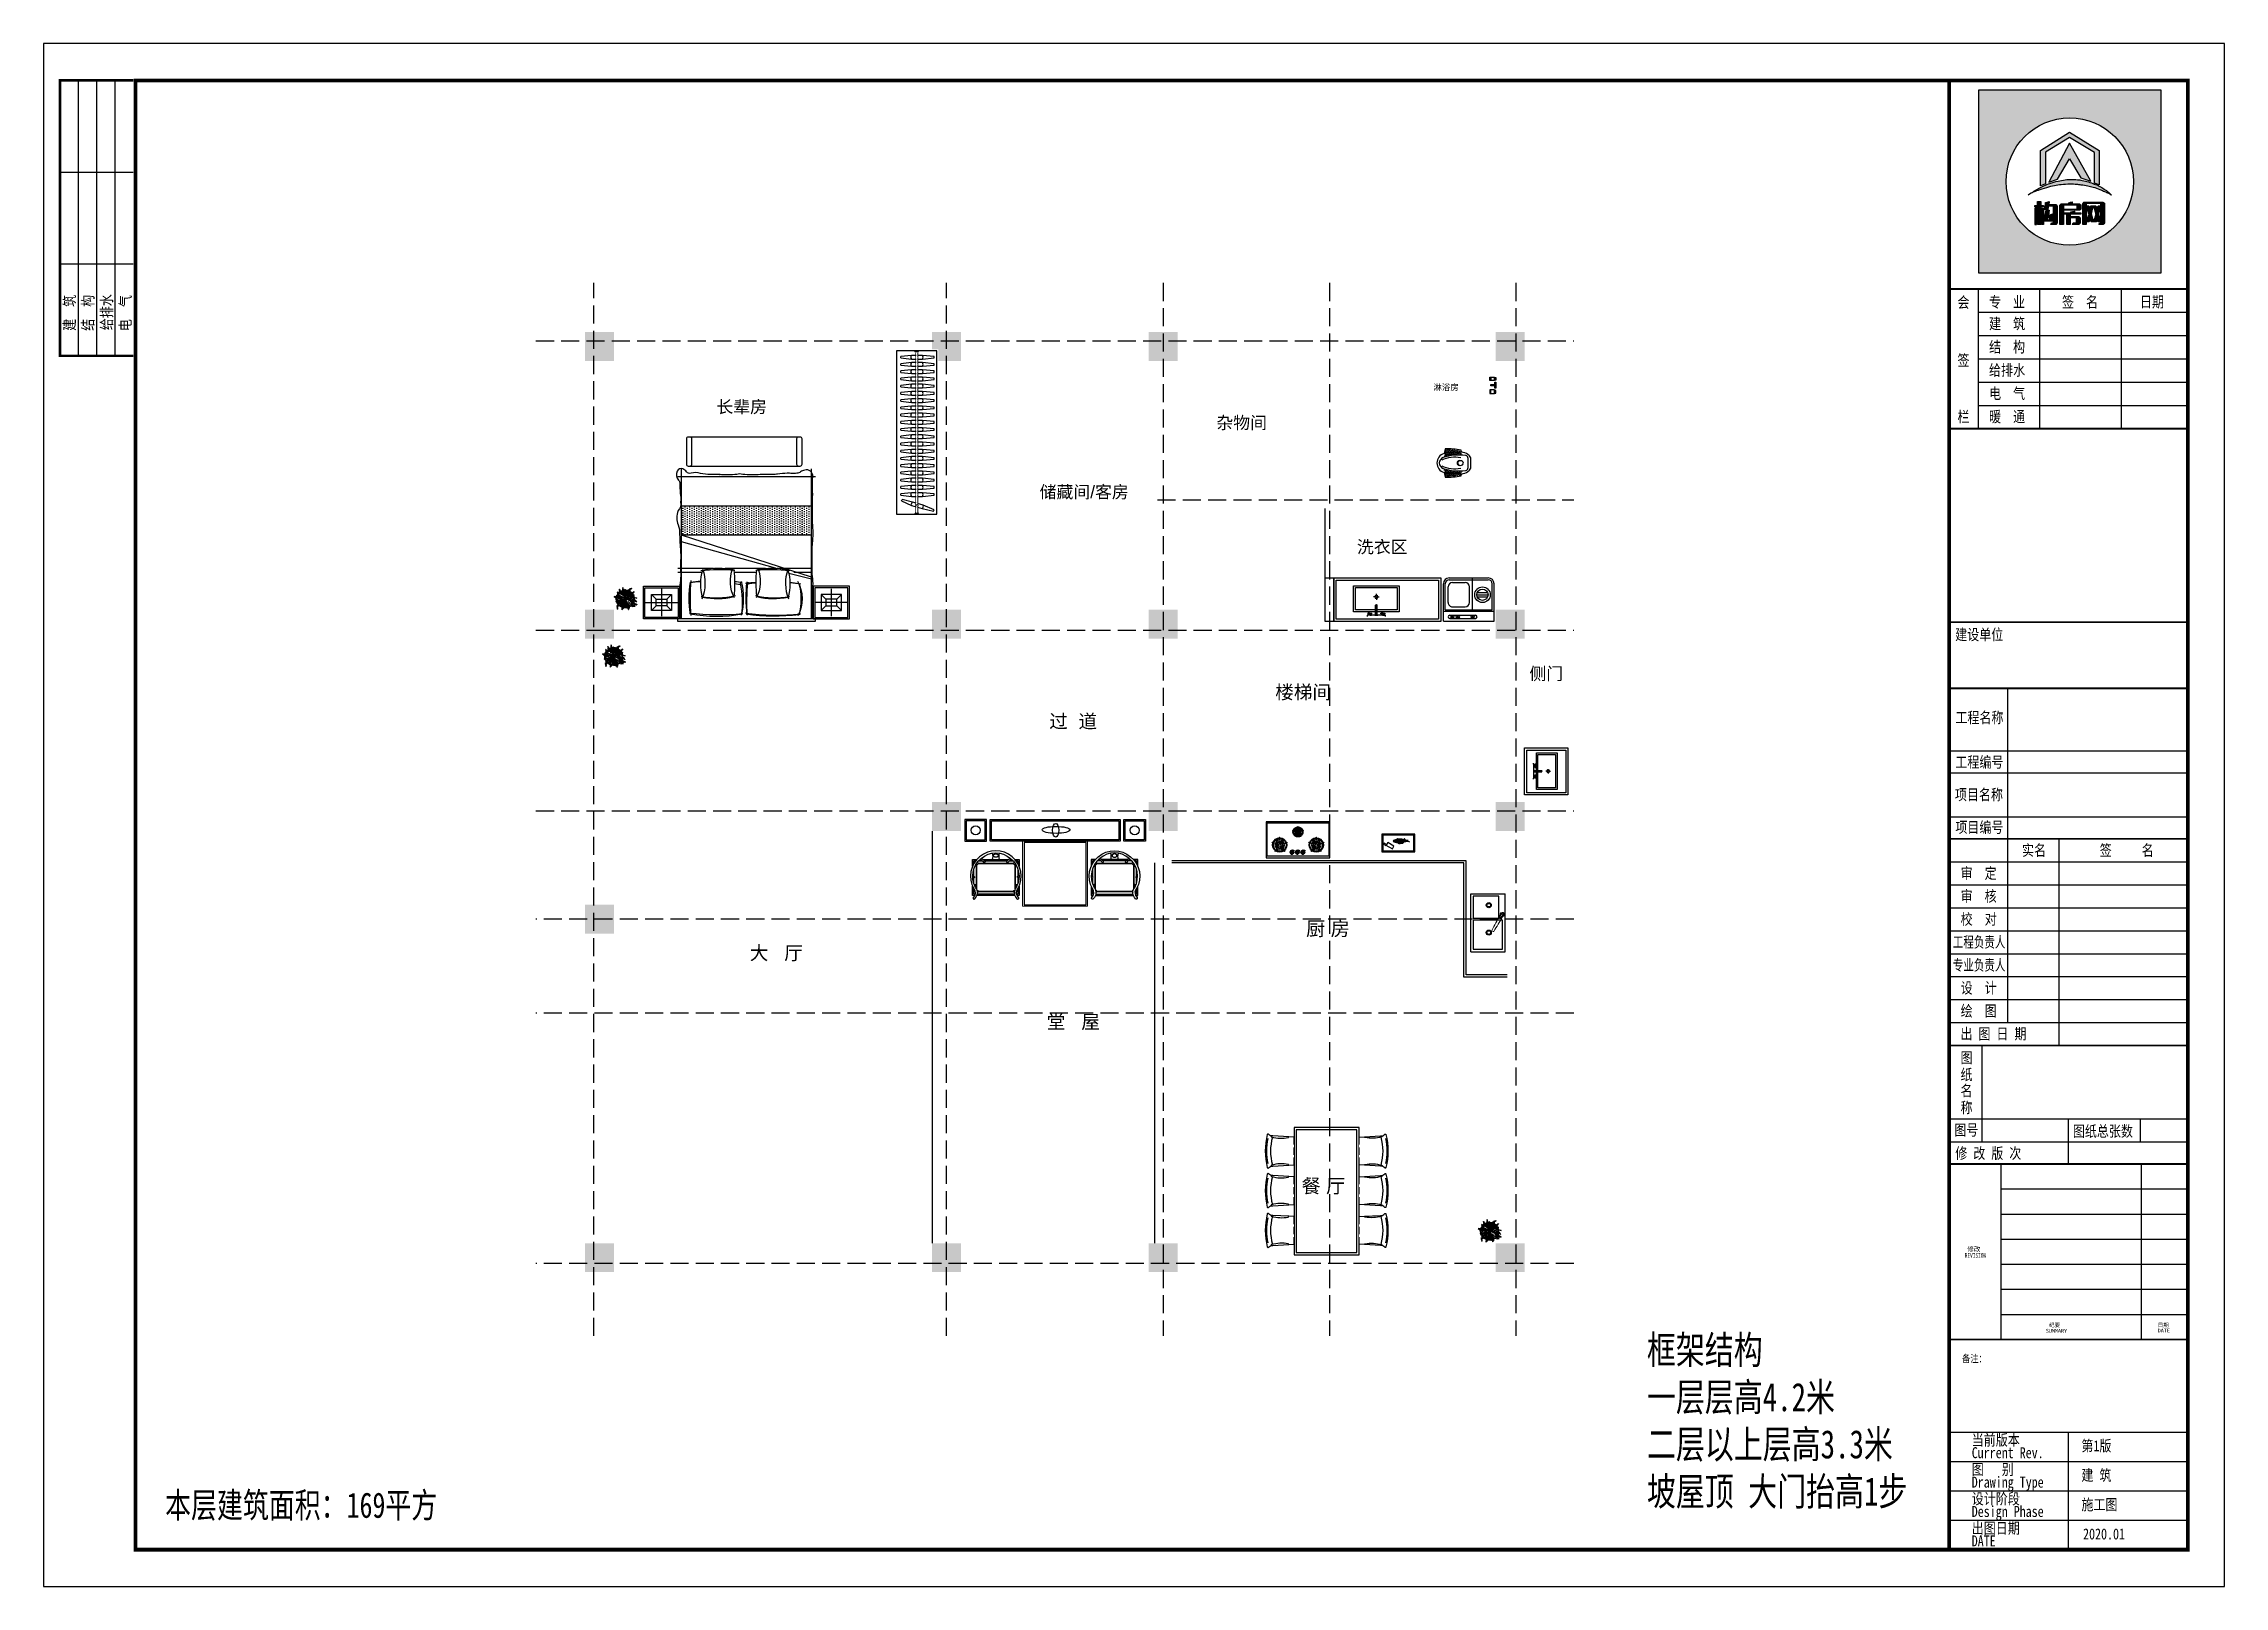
# Model space of a CAD drawing. Header units: millimetres. Extents: x -807114 to 146922, y -468455 to -61603.
# Drawn here: x -425480 to -395305, y -177622 to -156287 of the extents above; entities that cross this region are included whole.
import ezdxf
from ezdxf.enums import TextEntityAlignment as Align

# ---------------------------------------------------------------- set-up
doc = ezdxf.new("R2010")
doc.units = ezdxf.units.MM
doc.header["$LTSCALE"] = 1000
for name, pattern in [('DASH', [0.35, 0.25, -0.1]), ('DASHED2', [0.375, 0.25, -0.125]), ('HIDDEN', [9.525, 6.35, -3.175])]:
    doc.linetypes.add(name, pattern=pattern)
for name, color, linetype in [('1家具内线', 8, 'Continuous'), ('1家具外线', 2, 'Continuous'), ('A1', 7, 'Continuous'), ('FF-FIXT', 31, 'Continuous'), ('FF-FURN', 51, 'Continuous'), ('FF-PLANTS', 86, 'Continuous'), ('FF-文本文字', 50, 'Continuous'), ('floor', 9, 'Continuous'), ('KITCHEN', 2, 'Continuous'), ('KL截面', 30, 'Continuous'), ('P-UN-FUR_i-固定家私', 45, 'Continuous'), ('P-活动家具', 134, 'Continuous'), ('PUB_DIM', 3, 'Continuous'), ('PUB_TEXT', 3, 'Continuous'), ('PUB_TITLE', 4, 'Continuous'), ('wipess', 5, 'Continuous'), ('建-轴', 1, 'Continuous')]:
    doc.layers.add(name, color=color, linetype=linetype)
for name, color, linetype, lineweight in [('FF●09【活动家具】', 146, 'DASHED2', 0), ('jia +', 4, 'Continuous', 20), ('jia -', 1, 'Continuous', 9)]:
    doc.layers.add(name, color=color, linetype=linetype, lineweight=lineweight)
doc.styles.add('Arial', font='arial.ttf')
doc.styles.add('D', font='simhei.ttf', dxfattribs={"width": 0.75, "height": 7})
doc.styles.add('ZDBOX', font='simsun.ttc', dxfattribs={"width": 0.7})
doc.styles.add('宋体', font='simsun.ttc', dxfattribs={"width": 0.8})

msp = doc.modelspace()

# ---------------------------------------------------------------- texts
at = {"layer": 'FF-文本文字', "style": 'Arial'}
for s, height, p in [('淋浴房', 84, (-406250.9, -161081.6)), ('长辈房', 171.07, (-416171.3, -161394.7)), ('杂物间', 171.07, (-409253.1, -161614.8)), ('储藏间/客房', 171.07, (-411698.5, -162572.1)), ('洗衣区', 171.07, (-407308, -163332)), ('侧门', 171.07, (-404921.4, -165085.1)), ('楼梯间', 188.96, (-408438.9, -165350.1)), ('过  道', 188.96, (-411565.4, -165753.6)), ('厨 房', 194.4, (-408012, -168623.9)), ('大   厅', 188.96, (-415710, -168957.1)), ('堂   屋', 188.96, (-411599.5, -169909.1))]:
    msp.add_text(s, height=height, dxfattribs=at).set_placement(p)
at = {"layer": 'KL截面', "linetype": 'ByBlock', "attachment_point": 1, "style": 'D'}
for s, insert, char_height in [('{\\fSimSun|b0|i0|c134|p2;\\C2;框架结构 \\P一层层高4.2米 \\P二层以上层高3.3米\\P坡屋顶 大门抬高1步}', (-403295.5, -174155.6), 391.498), ('{\\fSimSun|b0|i0|c134|p2;\\C2;本层建筑面积：169平方}', (-423799.1, -176323.6), 350.702)]:
    msp.add_mtext_dynamic_manual_height_columns(s, width=6094.915, gutter_width=12.5, heights=[0], dxfattribs=dict(at, insert=insert, char_height=char_height))

# ---------------------------------------------------------------- blocks, each defined once
blk = doc.blocks.new('A$C73C27036')
at = {"layer": 'floor', "color": 251, "ltscale": 50}
for p, q in [((0, 800), (0, 0)), ((476, 800), (0, 800)), ((476, 800), (476, 0)), ((476, 0), (0, 0))]:
    blk.add_line(p, q, dxfattribs=at)
for centre, radius in [((226, 535), 35), ((226, 535), 25), ((226, 156), 35), ((226, 156), 25)]:
    blk.add_circle(centre, radius, dxfattribs=at)
at = {"layer": 'jia +', "color": 251}
for centre, radius, start, end in [((39, 285), 29.1, 101.9376, 18.0624), ((6980, -3738), 8043, 148.0351, 149.7132), ((-6915, 4285), 8043, 330.2868, 331.9649), ((161, 517), 5, 61.0799, 145.1717), ((-105, 35), 556, 58.9201, 61.0799), ((179, 507), 5, 334.8283, 58.9201)]:
    blk.add_arc(centre, radius, start, end, dxfattribs=at)
at = {"layer": 'jia -', "color": 251}
for centre, radius, start, end in [((278, 151), 294, 138.9018, 150.229), ((278, 151), 286, 139.062, 149.5096), ((39, 285), 29.1, 37.6892, 82.3108), ((-196, 425), 286, 330.4904, 340.938), ((-196, 425), 294, 329.771, 341.0982), ((60, 321), 24.5, 30.4631, 89.5369), ((64, 337), 2, 93.1644, 139.062), ((64, 328), 10.9, 26.8356, 93.1644), ((40, 287), 20, 150, 330), ((36, 294), 5, 149.5096, 224.4347), ((55, 312), 31.1, 224.4347, 255.5653), ((48, 287), 5, 255.5653, 330.4904)]:
    blk.add_arc(centre, radius, start, end, dxfattribs=at)
at = {"layer": 'jia -', "color": 2}
for centre, radius, start, end in [((60, 341), 5, 89.5369, 138.9018), ((72, 332), 2, 340.938, 26.8356), ((77, 331), 5, 341.0982, 30.4631)]:
    blk.add_arc(centre, radius, start, end, dxfattribs=at)
at = {"layer": 'P-活动家具', "ltscale": 50}
for p, q in [((35, 765), (35, 363)), ((441, 765), (35, 765)), ((441, 363), (441, 765)), ((35, 363), (441, 363)), ((85, 336), (85, 34)), ((441, 336), (85, 336)), ((441, 34), (441, 336)), ((85, 34), (441, 34))]:
    blk.add_line(p, q, dxfattribs=at)
blk = doc.blocks.new('A$C565A4CBB')
at = {"layer": 'P-活动家具', "color": 250}
for p, q in [((0, 0), (-12, 1)), ((11, -6), (0, 0)), ((69, 88), (47, 50)), ((47, 50), (132, 0)), ((158, 37), (69, 88)), ((132, 0), (149, 29)), ((149, 29), (152, 27)), ((152, 27), (151, 26)), ((151, 26), (183, 7)), ((158, 37), (159, 39)), ((190, 21), (159, 39)), ((183, 7), (190, 21)), ((-122, -21), (-110, -21)), ((-109, -21), (-122, -21)), ((-110, -21), (-100, -24)), ((-98, -24), (-109, -21)), ((-95, -16), (-90, -17)), ((-90, -16), (-95, -16)), ((-76, -24), (-90, -16)), ((-90, -17), (-78, -24)), ((-77, -12), (-66, -25)), ((-64, -25), (-77, -12)), ((-65, -12), (-56, -26)), ((-53, -26), (-65, -12)), ((-54, -8), (-42, -26)), ((-40, -26), (-54, -8)), ((-51, -45), (-48, -28)), ((-47, -28), (-51, -45)), ((-48, -5), (-34, -26)), ((-31, -26), (-48, -5)), ((-44, -45), (-41, -28)), ((-40, -28), (-43, -45)), ((-37, -5), (-22, -25)), ((-20, -25), (-37, -5)), ((-33, -42), (-33, -28)), ((-32, -28), (-32, -42)), ((-28, -2), (-10, -24)), ((-8, -24), (-28, -2)), ((-25, -43), (-26, -28)), ((-25, -28), (-23, -43)), ((-20, -41), (-20, -27)), ((-19, -27), (-20, -41)), ((-1, -2), (-17, -1)), ((-17, -51), (-13, -39)), ((-13, -40), (-17, -51)), ((-13, -39), (-15, -27)), ((-14, -3), (1, -22)), ((2, -22), (-14, -3)), ((-13, -26), (-13, -40)), ((-1, -4), (-9, -1)), ((-5, -5), (-8, -4)), ((7, -9), (-5, -5)), ((7, -6), (-1, -2)), ((7, -35), (3, -24)), ((4, -24), (8, -37)), ((8, -41), (7, -35)), ((8, -37), (8, -46))]:
    blk.add_line(p, q, dxfattribs=at)
at = {"layer": 'P-活动家具'}
for p, q in [((-54, -48), (-51, -45)), ((-51, -45), (-54, -48)), ((-46, -50), (-44, -45)), ((-43, -45), (-46, -50)), ((-36, -52), (-33, -42)), ((-32, -42), (-36, -52)), ((-27, -51), (-25, -43)), ((-23, -43), (-27, -51)), ((-22, -50), (-20, -41)), ((-20, -41), (-22, -50)), ((8, -46), (8, -41))]:
    blk.add_line(p, q, dxfattribs=at)
at = {"layer": 'P-活动家具', "color": 250}
blk.add_lwpolyline([(215, 130), (-242, 130), (-242, -118), (215, -118)], close=True, dxfattribs=at)
at = {"layer": 'P-活动家具'}
blk.add_lwpolyline([(200, 115), (-227, 115), (-227, -103), (200, -103)], close=True, dxfattribs=at)
at = {"layer": 'P-活动家具', "color": 250}
for points in [[(-66, -1), (-76, 3)], [(-58, 0), (-70, 6), (-52, 1), (-59, 6)], [(-45, 3), (-50, 6)], [(-34, 4), (-40, 9)], [(-26, 6), (-32, 11)], [(-15, 4), (-26, 12)], [(-11, 6), (-19, 12)], [(-128, -28), (-138, -27), (-146, -28), (-130, -28)], [(-128, -26), (-143, -24), (-130, -27)], [(-130, -28), (-143, -31), (-129, -28)], [(-126, -28), (-132, -31), (-128, -28)], [(-99, -26), (-112, -33), (-104, -26)], [(-84, -38), (-101, -43)], [(-80, -26), (-93, -37), (-82, -26)], [(-83, -7), (-90, -5)], [(-72, -3), (-83, -1)], [(-66, -27), (-75, -38), (-69, -27)], [(-57, -28), (-62, -43), (-65, -44), (-58, -28)], [(5, -38), (-12, -41)], [(3, -41), (-6, -46)], [(-4, -25), (-1, -41), (-5, -50), (-3, -41), (-5, -25)]]:
    blk.add_lwpolyline(points, dxfattribs=at)
at = {"layer": 'P-活动家具'}
for points in [[(-88, -41), (-101, -51)], [(4, -42), (1, -50)]]:
    blk.add_lwpolyline(points, dxfattribs=at)
at = {"layer": 'P-活动家具', "color": 250}
for radius in [4.08, 2.31]:
    blk.add_circle((35, -18), radius, dxfattribs=at)
for centre, radius, start, end in [((36, -27), 4.09, 96.5195, 204.4235), ((34, -27), 2.13, 214.1434, 63.8624), ((35, -18), 1.85, 192.7663, 336.2989), ((35, -17), 1.48, 221.42, 2.1489), ((36, -24), 1.59, 109.6965, 226.3455)]:
    blk.add_arc(centre, radius, start, end, dxfattribs=at)
for points in [[(56, -17), (48, -12), (-105, -13), (-150, -20), (-167, -11)], [(-6, 4), (-20, 14), (-26, 15), (-37, 12), (-50, 8), (-74, 7), (-94, -10)], [(57, -26), (48, -32), (-58, -50), (-109, -35), (-133, -34), (-149, -34)], [(9, -21), (-41, -26), (-84, -24), (-101, -24), (-128, -26)], [(9, -23), (-41, -28), (-84, -26), (-101, -26), (-128, -28)], [(-79, -37), (-89, -37), (-104, -43), (-100, -48), (-101, -51), (-90, -48), (-82, -40), (-79, -39), (-79, -37)], [(7, -37), (-2, -37), (-12, -39), (-7, -48), (0, -54), (6, -47), (8, -39), (10, -37), (8, -37)], [(25, -10), (16, -12), (14, -35), (22, -39)], [(57, -26), (57, -24), (54, -23), (53, -20), (57, -20), (57, -19), (56, -17)]]:
    blk.add_spline(points, degree=3, dxfattribs=at)
blk = doc.blocks.new('A$C15EF7CB2')
at = {"color": 2}
blk.add_arc((10, 96), 1.16, 0.0007, 180.0007, dxfattribs=at)
at = {"layer": 'KITCHEN', "color": 251}
for p, q in [((-420, -309), (-420, 141)), ((-420, 141), (440, 141)), ((440, 141), (440, -309)), ((440, -309), (-420, -309))]:
    blk.add_line(p, q, dxfattribs=at)
at = {"layer": 'KITCHEN', "color": 2, "linetype": 'HIDDEN'}
for p, q in [((-65, -289), (-65, -292)), ((10, -289), (10, -292))]:
    blk.add_line(p, q, dxfattribs=at)
at = {"layer": 'P-活动家具'}
for p, q in [((-36, 34), (-63, 43)), ((-35, 36), (-62, 45)), ((8, 68), (8, 96)), ((11, 68), (11, 96)), ((54, 36), (81, 45)), ((55, 34), (82, 43)), ((-308, -140), (-346, -128)), ((-307, -137), (-345, -124)), ((-284, -213), (-308, -246)), ((-281, -215), (-305, -248)), ((-245, -92), (-245, -51)), ((-241, -92), (-241, -51)), ((-204, -215), (-181, -248)), ((-202, -213), (-178, -246)), ((-179, -137), (-140, -124)), ((-178, -140), (-139, -128)), ((-67, -230), (-67, -227)), ((-64, -230), (-64, -227)), ((-19, -17), (-36, -40)), ((-35, -258), (-32, -258)), ((-35, -261), (-32, -261)), ((-17, -18), (-34, -41)), ((-12, -238), (-14, -236)), ((8, -230), (8, -227)), ((11, -230), (11, -227)), ((37, -18), (53, -41)), ((38, -17), (55, -40)), ((40, -258), (43, -258)), ((40, -261), (43, -261)), ((63, -238), (61, -236)), ((83, -230), (83, -227)), ((85, -289), (85, -292)), ((86, -230), (86, -227)), ((115, -258), (118, -258)), ((115, -261), (118, -261)), ((197, -140), (159, -128)), ((198, -137), (160, -124)), ((221, -213), (197, -246)), ((224, -215), (200, -248)), ((260, -92), (260, -51)), ((264, -92), (264, -51)), ((301, -215), (324, -248)), ((303, -213), (327, -246)), ((326, -137), (365, -124)), ((327, -140), (366, -128))]:
    blk.add_line(p, q, dxfattribs=at)
at = {"layer": 'P-活动家具', "color": 250}
for p, q in [((-87, -238), (-89, -236)), ((-68, -242), (-68, -277)), ((-62, -242), (-62, -277)), ((7, -242), (7, -277)), ((13, -242), (13, -277)), ((82, -242), (82, -277)), ((88, -242), (88, -277))]:
    blk.add_line(p, q, dxfattribs=at)
at = {"layer": 'P-活动家具'}
blk.add_lwpolyline([(-433, -337), (-429, 161), (452, 161), (449, -337)], close=True, dxfattribs=at)
for centre, radius in [((10, 21), 46.2), ((-243, -159), 66), ((262, -159), 66)]:
    blk.add_circle(centre, radius, dxfattribs=at)
at = {"layer": 'P-活动家具', "color": 250}
for centre, radius in [((10, 21), 33.1), ((10, 21), 26.9), ((10, 21), 11.6), ((-243, -159), 47.3), ((-243, -159), 38.5), ((-243, -159), 16.5), ((-65, -259), 20), ((10, -259), 20), ((85, -259), 20), ((262, -159), 47.3), ((262, -159), 38.5), ((262, -159), 16.5)]:
    blk.add_circle(centre, radius, dxfattribs=at)
at = {"layer": 'P-活动家具'}
for centre, radius, start, end in [((-62, 44), 1.16, 72.0007, 252.0007), ((10, 21), 69.3, 162.9557, 233.0457), ((10, 21), 69.3, 90.9557, 161.0457), ((10, 21), 61.6, 163.075, 232.9263), ((10, 21), 61.6, 91.075, 160.9263), ((-35, 35), 1.16, 252.0007, 72.0007), ((10, 68), 1.16, 180.0007, 0.0007), ((10, 21), 69.3, 18.9557, 89.0457), ((10, 21), 61.6, 19.075, 88.9263), ((10, 21), 61.6, 307.075, 16.9263), ((10, 21), 69.3, 306.9557, 17.0457), ((55, 35), 1.16, 108.0007, 288.0007), ((82, 44), 1.16, 288.0007, 108.0007), ((-346, -126), 1.65, 72.0007, 252.0007), ((-243, -159), 99, 162.9557, 233.0457), ((-243, -159), 99, 90.9557, 161.0457), ((-243, -159), 88, 163.075, 232.9263), ((-243, -159), 88, 91.075, 160.9263), ((-307, -139), 1.65, 252.0007, 72.0007), ((-307, -247), 1.65, 144.0007, 324.0007), ((-243, -159), 99, 234.9557, 305.0457), ((-243, -159), 88, 235.075, 304.9263), ((-283, -214), 1.65, 324.0007, 144.0007), ((-243, -51), 1.65, 0.0007, 180.0007), ((-243, -92), 1.65, 180.0007, 0.0007), ((-243, -159), 99, 18.9557, 89.0457), ((-243, -159), 88, 19.075, 88.9263), ((-203, -214), 1.65, 36.0007, 216.0007), ((-243, -159), 88, 307.075, 16.9263), ((-243, -159), 99, 306.9557, 17.0457), ((-179, -247), 1.65, 216.0007, 36.0007), ((-179, -139), 1.65, 108.0007, 288.0007), ((-140, -126), 1.65, 288.0007, 108.0007), ((-65, -259), 33, 92.6059, 135.0007), ((-65, -259), 33, 270.0007, 357.3954), ((-65, -259), 30, 270.0007, 357.1347), ((-65, -259), 33, 2.6059, 87.3954), ((-65, -259), 30, 2.8667, 87.1347), ((-35, -41), 1.16, 144.0007, 324.0007), ((10, 21), 69.3, 234.9557, 305.0457), ((10, 21), 61.6, 235.075, 304.9263), ((-18, -18), 1.16, 324.0007, 144.0007), ((10, -259), 33, 92.6059, 135.0007), ((10, -259), 30, 92.8667, 135.0007), ((10, -259), 33, 270.0007, 357.3954), ((10, -259), 30, 270.0007, 357.1347), ((10, -259), 33, 2.6059, 87.3954), ((10, -259), 30, 2.8667, 87.1347), ((37, -18), 1.16, 36.0007, 216.0007), ((54, -41), 1.16, 216.0007, 36.0007), ((85, -259), 33, 92.6059, 135.0007), ((85, -259), 30, 92.8667, 135.0007), ((85, -259), 30, 270.0007, 357.1347), ((85, -259), 33, 270.0007, 357.3954), ((85, -259), 33, 2.6059, 87.3954), ((85, -259), 30, 2.8667, 87.1347), ((159, -126), 1.65, 72.0007, 252.0007), ((262, -159), 99, 162.9557, 233.0457), ((262, -159), 99, 90.9557, 161.0457), ((262, -159), 88, 163.075, 232.9263), ((262, -159), 88, 91.075, 160.9263), ((198, -139), 1.65, 252.0007, 72.0007), ((198, -247), 1.65, 144.0007, 324.0007), ((262, -159), 99, 234.9557, 305.0457), ((262, -159), 88, 235.075, 304.9263), ((222, -214), 1.65, 324.0007, 144.0007), ((262, -51), 1.65, 0.0007, 180.0007), ((262, -92), 1.65, 180.0007, 0.0007), ((262, -159), 99, 18.9557, 89.0457), ((262, -159), 88, 19.075, 88.9263), ((302, -214), 1.65, 36.0007, 216.0007), ((262, -159), 88, 307.075, 16.9263), ((262, -159), 99, 306.9557, 17.0457), ((326, -247), 1.65, 216.0007, 36.0007), ((326, -139), 1.65, 108.0007, 288.0007), ((365, -126), 1.65, 288.0007, 108.0007)]:
    blk.add_arc(centre, radius, start, end, dxfattribs=at)
at = {"layer": 'P-活动家具', "color": 250}
for centre, radius, start, end in [((-8, 12), 3.85, 26.4748, 206.4748), ((10, 21), 23.1, 206.4748, 240.0007), ((0, 37), 3.85, 120.0007, 300.0007), ((10, 21), 15.4, 206.4748, 240.0007), ((10, 21), 23.1, 86.4748, 120.0007), ((0, 4), 3.85, 240.0007, 60.0007), ((10, 21), 15.4, 86.4748, 120.0007), ((11, 40), 3.85, 266.4748, 86.4748), ((10, 21), 15.4, 326.4748, 0.0007), ((26, 10), 3.85, 146.4748, 326.4748), ((29, 21), 3.85, 0.0007, 180.0007), ((10, 21), 23.1, 326.4748, 0.0007), ((-270, -159), 5.5, 0.0007, 180.0007), ((-243, -159), 33, 180.0007, 213.5265), ((-266, -175), 5.5, 213.5265, 33.5265), ((-243, -159), 22, 180.0007, 213.5265), ((-245, -132), 5.5, 93.5265, 273.5265), ((-243, -159), 33, 60.0007, 93.5265), ((-243, -159), 22, 60.0007, 93.5265), ((-229, -183), 5.5, 120.0007, 300.0007), ((-229, -136), 5.5, 240.0007, 60.0007), ((-243, -159), 22, 300.0007, 333.5265), ((-243, -159), 33, 300.0007, 333.5265), ((-218, -172), 5.5, 333.5265, 153.5265), ((-65, -259), 30, 92.8667, 135.0007), ((-65, -259), 18, 99.5947, 260.4066), ((-65, -242), 3.01, 355.1251, 184.8763), ((-65, -276), 3.01, 175.1251, 4.8763), ((-65, -259), 18, 279.5947, 80.4066), ((10, -259), 18, 99.5947, 260.4066), ((10, -242), 3.01, 355.1251, 184.8763), ((10, -276), 3.01, 175.1251, 4.8763), ((10, -259), 18, 279.5947, 80.4066), ((85, -259), 18, 99.5947, 260.4066), ((85, -242), 3.01, 355.1251, 184.8763), ((85, -276), 3.01, 175.1251, 4.8763), ((85, -259), 18, 279.5947, 80.4066), ((238, -172), 5.5, 26.4748, 206.4748), ((262, -159), 33, 206.4748, 240.0007), ((262, -159), 22, 206.4748, 240.0007), ((248, -136), 5.5, 120.0007, 300.0007), ((262, -159), 33, 86.4748, 120.0007), ((248, -183), 5.5, 240.0007, 60.0007), ((262, -159), 22, 86.4748, 120.0007), ((264, -132), 5.5, 266.4748, 86.4748), ((262, -159), 22, 326.4748, 0.0007), ((285, -175), 5.5, 146.4748, 326.4748), ((290, -159), 5.5, 0.0007, 180.0007), ((262, -159), 33, 326.4748, 0.0007)]:
    blk.add_arc(centre, radius, start, end, dxfattribs=at)
blk = doc.blocks.new('YZ-1')
at = {"color": 250}
blk.add_wipeout([(296, 361), (313, 350), (336, 335), (365, 315), (396, 293), (431, 265), (452, 247), (485, 218), (510, 194), (538, 166), (564, 138), (587, 112), (612, 81), (633, 55), (654, 26), (669, 5), (686, -21), (698, -40), (700, -43), (701, -49), (699, -56), (696, -59), (690, -61), (687, -61), (680, -61), (674, -61), (668, -61), (661, -63), (654, -64), (647, -67), (641, -70), (636, -73), (631, -76), (625, -81), (616, -91), (615, -92), (608, -98), (597, -108), (576, -127), (553, -147), (535, -163), (338, -338), (0, 0), (49, 56), (65, 73), (140, 158), (219, 247), (236, 266), (246, 277), (254, 283), (269, 304), (275, 323), (277, 338), (277, 348), (277, 351), (279, 358), (285, 363), (289, 363), (294, 362)], dxfattribs=at).dxf.layer = 'wipess'
at = {"color": 8, "linetype": 'DASH', "ltscale": 0.5}
blk.add_lwpolyline([(61, 68), (0, 0), (338, -338), (407, -277)], dxfattribs=at)
at = {"color": 0, "linetype": 'Continuous'}
blk.add_lwpolyline([(615, -92, -0.259493), (687, -61, 0.672201), (699, -42, 0.117136), (296, 361, 0.672201), (277, 349, -0.259493), (246, 277), (61, 68)], format="xyb", dxfattribs=at)
blk.add_lwpolyline([(407, -277), (615, -92)], dxfattribs=at)
at = {"color": 53, "linetype": 'Continuous'}
for centre, radius, start, end in [((73, 74), 8.87, 187.8713, 288.0758), ((65, 64), 10.9, 8.6433, 84.376), ((-247, 555), 586, 303.4214, 332.0715), ((-195, -533), 922, 29.8366, 60.1634), ((261, 287), 11.8, 327.6605, 71.2125), ((261, 287), 11.8, 327.6605, 71.2125), ((412, -265), 8.87, 161.9242, 262.1287), ((893, -585), 586, 117.9285, 146.5786), ((402, -273), 10.9, 5.624, 81.3567), ((625, -77), 11.8, 18.7875, 122.3395), ((625, -77), 11.8, 18.7875, 122.3395)]:
    blk.add_arc(centre, radius, start, end, dxfattribs=at)
at = {"color": 58}
blk.add_arc((-195, -533), 993, 32.3953, 57.6047, dxfattribs=at)
blk = doc.blocks.new('04015600')
at = {"layer": '1家具内线'}
blk.add_lwpolyline([(-39, 732, 0.13438), (-36, 722, 0.106842), (-27, 712, 0.082314), (-15, 706, 0.07067), (1, 704, 0.07067), (17, 706, 0.082314), (29, 712, 0.106842), (38, 722, 0.13438), (41, 732, 0.13438), (38, 742, 0.106842), (29, 752, 0.082314), (17, 758, 0.07067), (1, 760, 0.07067), (-15, 758, 0.082314), (-27, 752, 0.106842), (-36, 742, 0.13438)], format="xyb", close=True, dxfattribs=at)
for points in [[(-370, 645), (-370, 595)], [(-337, 645), (-370, 645)], [(-370, 510), (-370, 384)], [(-322, 577), (-326, 577), (-326, 174)], [(-322, 165), (-322, 577)], [(-229, 645), (-291, 645)], [(191, 645), (-191, 645)], [(291, 645), (229, 645)], [(251, 665), (272, 665)], [(323, 577), (327, 577), (327, 176)], [(323, 168), (323, 577)], [(370, 595), (370, 645), (337, 645)], [(370, 263), (370, 510)], [(-370, 358), (-370, 263)], [(-370, 177), (-370, 81), (-349, 81)], [(-313, 81), (313, 81)], [(349, 81), (370, 81), (370, 177)]]:
    blk.add_lwpolyline(points, dxfattribs=at)
for points in [[(-299, 600), (-299, 596), (300, 596), (300, 600)], [(-299, 130), (-299, 126), (300, 126), (300, 130)]]:
    blk.add_lwpolyline(points, close=True, dxfattribs=at)
for centre, radius, start, end in [((-258, 718), 205, 345.0014, 14.9986), ((258, 718), 205, 165.0014, 194.9986), ((-390, 513), 128, 270.1864, 277.1527), ((-374, 371), 14, 270, 102.9025), ((-323, 599), 25, 231.8071, 61.4893), ((-923, -83), 1005, 44.6083, 48.9268), ((-28, 884), 289, 221.995, 236.4657), ((-196, 631), 14, 214.5001, 61.6758), ((196, 631), 14, 118.3242, 325.4999), ((28, 884), 289, 303.5343, 318.005), ((923, -83), 1005, 131.0732, 135.3917), ((323, 599), 25, 118.5107, 308.1929), ((374, 371), 14, 77.0975, 270), ((390, 513), 128, 262.8473, 269.8136), ((-390, 485), 128, 270.7128, 277.1527), ((-422, 349), 128, 299.0251, 304.6884), ((-343, 231), 14, 297.5358, 130.4383), ((-409, 325), 128, 298.3843, 304.6884), ((-323, 127), 25, 299.7819, 75.6697), ((323, 127), 25, 104.3303, 240.2181), ((343, 231), 14, 49.5617, 242.4642), ((409, 325), 128, 235.3116, 241.6157), ((323, 127), 25, 335.7872, 8.7611), ((422, 349), 128, 235.3116, 240.9749), ((390, 485), 128, 262.8473, 269.2872)]:
    blk.add_arc(centre, radius, start, end, dxfattribs=at)
at = {"layer": '1家具外线'}
blk.add_lwpolyline([(-379, 30, 0.388075), (-370, 178, -1.713285), (370, 178, 0.388075), (379, 30, -1.010163), (355, 5, -0.381875), (340, 197, 1.700219), (-340, 197, -0.381875), (-355, 5, -1.010163)], format="xyb", close=True, dxfattribs=at)
for points in [[(-320, 665), (-390, 665)], [(-390, 665), (-390, 555)], [(-251, 665), (-272, 665)], [(217, 665), (-217, 665)], [(272, 665), (251, 665)], [(390, 555), (390, 665), (320, 665)], [(-390, 218), (-390, 61), (-357, 61)], [(-319, 61), (319, 61)], [(357, 61), (390, 61), (390, 218)]]:
    blk.add_lwpolyline(points, dxfattribs=at)
blk = doc.blocks.new('gfdgdfgdfg')
at = {"color": 2}
for points in [[(-3165, -60911), (-2865, -60911), (-2865, -60611), (-3165, -60611)], [(-2815, -60611), (-1015, -60611), (-1015, -60911), (-2815, -60911)], [(-665, -60911), (-965, -60911), (-965, -60611), (-665, -60611)]]:
    blk.add_lwpolyline(points, close=True, dxfattribs=at)
at = {"color": 8}
for points in [[(-3145, -60891), (-2885, -60891), (-2885, -60631), (-3145, -60631)], [(-2795, -60631), (-1035, -60631), (-1035, -60891), (-2795, -60891)], [(-685, -60891), (-945, -60891), (-945, -60631), (-685, -60631)]]:
    blk.add_lwpolyline(points, close=True, dxfattribs=at)
for centre in [(-3015, -60761), (-815, -60761)]:
    blk.add_circle(centre, 62.8, dxfattribs=at)
for centre, major_axis, ratio in [((-1902, -60755), (-193, 0), 0.249852), ((-1906, -60760), (0, 94), 0.461567)]:
    blk.add_ellipse(centre, major_axis=major_axis, ratio=ratio, dxfattribs=at)
blk = doc.blocks.new('A$C48975837')
at = {"color": 8}
blk.add_lwpolyline([(820, 20), (1680, 20), (1680, 880), (820, 880)], close=True, dxfattribs=at)
at = {"layer": 'FF●09【活动家具】', "color": 2, "linetype": 'ByBlock'}
blk.add_lwpolyline([(800, 0), (1700, 0), (1700, 900), (800, 900)], close=True, dxfattribs=at)
at = {"layer": 'FF●09【活动家具】', "yscale": 0.8235294117647058, "zscale": 0.8235294117647058}
for p, xscale in [((430, 98), -0.8235294117647058), ((2071, 98), 0.8235294117647058)]:
    blk.add_blockref('04015600', p, dxfattribs=dict(at, xscale=xscale))
at = {"layer": 'PUB_DIM'}
blk.add_blockref('gfdgdfgdfg', (3165, 61811), dxfattribs=at)
blk = doc.blocks.new('A$C0744269B')
at = {"color": 0, "extrusion": (0, 0, -1)}
for p, q in [((-405, 75), (-428, 113)), ((-428, 113), (-354, 83)), ((-326, 4), (-405, 75)), ((-354, 83), (-222, 38)), ((-260, -17), (-326, 4)), ((-290, -21), (-160, 10)), ((-152, 31), (-239, 100)), ((-239, 100), (-139, 64)), ((-142, 112), (-227, 297)), ((-227, 297), (-99, 210)), ((-222, 38), (-109, 12)), ((0, 0), (-184, -88)), ((-158, 344), (-165, 480)), ((-160, 10), (-79, 13)), ((-102, 215), (-158, 344)), ((-137, 16), (-152, 31)), ((3, 17), (-142, 112)), ((-139, 64), (-41, 52)), ((-40, 125), (-102, 215)), ((-85, -178), (0, 0)), ((-79, 13), (0, 0)), ((0, 0), (-40, 125)), ((0, 0), (87, 157)), ((112, 38), (0, 0)), ((198, -30), (0, 0)), ((0, 0), (62, -139)), ((66, -19), (0, 0)), ((0, 0), (20, -147)), ((28, 242), (11, 169)), ((54, 174), (24, 72)), ((25, 73), (56, 241)), ((31, 343), (28, 242)), ((56, 241), (31, 343)), ((135, 306), (54, 174)), ((87, 157), (207, 289)), ((231, 93), (112, 38)), ((169, 427), (135, 306)), ((140, 215), (180, 309)), ((255, 45), (142, 52)), ((180, 309), (169, 427)), ((207, 289), (342, 333)), ((325, 254), (231, 93)), ((408, 83), (255, 45)), ((289, -9), (440, 45)), ((436, 318), (325, 254)), ((342, 333), (436, 318)), ((496, 139), (408, 83)), ((440, 45), (496, 139)), ((-512, -123), (-440, -66)), ((-455, -108), (-512, -123)), ((-322, -110), (-455, -108)), ((-440, -66), (-290, -21)), ((-375, -314), (-323, -195)), ((-323, -195), (-244, -128)), ((-184, -88), (-322, -110)), ((-166, -228), (-288, -263)), ((-288, -263), (-159, -261)), ((-244, -128), (-57, -27)), ((-96, -160), (-166, -228)), ((-159, -261), (-108, -238)), ((-133, -437), (-119, -316)), ((-112, -529), (-133, -437)), ((-119, -316), (-85, -178)), ((-98, -451), (-112, -529)), ((-6, -285), (-98, -451)), ((5, -395), (-43, -447)), ((-43, -447), (36, -405)), ((20, -147), (-6, -285)), ((5, -229), (5, -395)), ((53, -292), (19, -154)), ((36, -405), (53, -292)), ((62, -139), (157, -270)), ((138, -98), (66, -19)), ((102, -53), (221, -110)), ((128, -22), (289, -9)), ((187, -266), (138, -98)), ((289, -182), (150, -76)), ((153, -141), (222, -243)), ((157, -270), (204, -441)), ((204, -441), (187, -266)), ((353, -59), (198, -30)), ((221, -110), (355, -101)), ((222, -243), (404, -348)), ((331, -262), (289, -182)), ((404, -348), (331, -262)), ((515, -41), (353, -59)), ((355, -101), (515, -41))]:
    blk.add_line(p, q, dxfattribs=at)
at = {"color": 0, "linetype": 'ByBlock', "extrusion": (0, 0, -1)}
for p, q in [((-390, 350), (-370, 351)), ((-373, 341), (-390, 350)), ((-371, 308), (-389, 311)), ((-389, 311), (-375, 299)), ((-375, 299), (-382, 290)), ((-382, 290), (-371, 293)), ((-378, 333), (-373, 341)), ((-369, 337), (-378, 333)), ((-371, 293), (-373, 280)), ((-373, 280), (-351, 291)), ((-371, 425), (-361, 428)), ((-354, 413), (-371, 425)), ((-370, 351), (-371, 362)), ((-371, 362), (-364, 353)), ((-370, 317), (-371, 308)), ((-349, 339), (-370, 323)), ((-370, 323), (-369, 337)), ((-365, 309), (-370, 317)), ((-361, 428), (-366, 433)), ((-366, 433), (-359, 432)), ((-365, 384), (-355, 387)), ((-348, 372), (-365, 384)), ((-357, 320), (-365, 309)), ((-364, 353), (-358, 364)), ((-355, 387), (-360, 392)), ((-360, 392), (-353, 391)), ((-359, 432), (-357, 447)), ((-358, 364), (-348, 342)), ((-357, 447), (-351, 433)), ((-350, 295), (-357, 320)), ((-354, 224), (-328, 229)), ((-330, 216), (-354, 224)), ((-353, 391), (-351, 406)), ((-351, 433), (-343, 436)), ((-337, 427), (-351, 413)), ((-351, 406), (-345, 392)), ((-343, 436), (-348, 429)), ((-348, 429), (-337, 427)), ((-335, 310), (-347, 307)), ((-347, 307), (-330, 291)), ((-345, 392), (-337, 395)), ((-332, 386), (-345, 372)), ((-337, 395), (-342, 388)), ((-342, 388), (-332, 386)), ((-331, 315), (-341, 319)), ((-341, 319), (-335, 310)), ((-335, 205), (-330, 216)), ((-323, 211), (-335, 205)), ((-324, 333), (-331, 315)), ((-328, 229), (-331, 244)), ((-331, 244), (-320, 233)), ((-326, 291), (-305, 306)), ((-297, 172), (-325, 156)), ((-325, 156), (-291, 156)), ((-321, 315), (-324, 333)), ((-322, 194), (-323, 211)), ((-298, 218), (-322, 194)), ((-312, 317), (-321, 315)), ((-307, 273), (-320, 271)), ((-320, 271), (-304, 254)), ((-320, 233), (-314, 249)), ((-318, 309), (-312, 317)), ((-305, 306), (-318, 309)), ((-314, 249), (-296, 222)), ((-303, 278), (-313, 283)), ((-313, 283), (-307, 273)), ((-290, 180), (-306, 185)), ((-306, 185), (-297, 172)), ((-295, 296), (-303, 278)), ((-261, 133), (-302, 115)), ((-302, 115), (-282, 105)), ((-300, 254), (-278, 267)), ((-293, 278), (-295, 296)), ((-282, 105), (-294, 94)), ((-294, 94), (-278, 94)), ((-284, 279), (-293, 278)), ((-255, 178), (-292, 203)), ((-292, 203), (-290, 180)), ((-291, 272), (-284, 279)), ((-278, 267), (-291, 272)), ((-291, 156), (-291, 137)), ((-291, 137), (-281, 153)), ((-281, 153), (-268, 134)), ((-278, 94), (-280, 62)), ((-280, 62), (-261, 91)), ((-268, 134), (-253, 172)), ((-261, 91), (-245, 81)), ((-231, 99), (-255, 133)), ((-245, 81), (-253, 99)), ((-253, 99), (-231, 99)), ((-229, 203), (-251, 207)), ((-251, 207), (-234, 169)), ((-212, 137), (-240, 121)), ((-240, 121), (-207, 121)), ((-220, 209), (-234, 222)), ((-234, 222), (-229, 203)), ((-228, 167), (-185, 177)), ((-205, 146), (-221, 151)), ((-221, 151), (-212, 137)), ((-196, 233), (-220, 209)), ((-170, 144), (-207, 168)), ((-207, 168), (-205, 146)), ((-207, 121), (-206, 102)), ((-206, 102), (-196, 118)), ((-204, 202), (-196, 233)), ((-188, 199), (-204, 202)), ((-203, 191), (-188, 199)), ((-185, 177), (-203, 191)), ((-196, 118), (-183, 100)), ((-183, 100), (-168, 138)), ((-154, 111), (-176, 115)), ((-176, 115), (-159, 77)), ((-145, 117), (-159, 130)), ((-159, 130), (-154, 111)), ((-153, 75), (-110, 85)), ((-142, 119), (-145, 117)), ((-128, 99), (-123, 101)), ((-110, 85), (-128, 99)), ((49, 329), (40, 345)), ((40, 345), (57, 335)), ((40, 325), (49, 329)), ((50, 322), (40, 325)), ((41, 311), (50, 322)), ((67, 312), (41, 311)), ((57, 335), (63, 344)), ((66, 271), (57, 288)), ((57, 288), (74, 277)), ((57, 267), (66, 271)), ((67, 264), (57, 267)), ((58, 254), (67, 264)), ((85, 254), (58, 254)), ((68, 398), (60, 397)), ((60, 397), (68, 393)), ((68, 393), (60, 387)), ((60, 387), (77, 381)), ((63, 344), (63, 332)), ((63, 332), (75, 338)), ((75, 401), (67, 412)), ((67, 412), (68, 398)), ((75, 338), (71, 314)), ((74, 277), (80, 286)), ((81, 405), (75, 401)), ((77, 317), (76, 292)), ((88, 309), (77, 317)), ((79, 398), (81, 405)), ((89, 400), (79, 398)), ((79, 290), (105, 284)), ((80, 383), (89, 400)), ((80, 286), (80, 275)), ((80, 275), (92, 280)), ((84, 353), (83, 335)), ((92, 348), (84, 353)), ((85, 333), (105, 329)), ((96, 382), (88, 387)), ((88, 387), (89, 369)), ((90, 320), (88, 309)), ((92, 280), (88, 256)), ((94, 310), (90, 320)), ((91, 367), (111, 364)), ((94, 356), (92, 348)), ((97, 348), (94, 356)), ((113, 317), (94, 310)), ((97, 391), (96, 382)), ((101, 383), (97, 391)), ((111, 353), (97, 348)), ((99, 296), (109, 297)), ((105, 284), (99, 296)), ((105, 329), (100, 338)), ((100, 338), (107, 338)), ((115, 390), (101, 383)), ((101, 302), (113, 317)), ((109, 297), (101, 302)), ((102, 342), (111, 353)), ((107, 338), (102, 342)), ((105, 373), (113, 374)), ((111, 364), (105, 373)), ((107, 378), (115, 390)), ((113, 374), (107, 378)), ((121, 408), (112, 413)), ((112, 413), (113, 395)), ((116, 393), (135, 390)), ((123, 424), (119, 439)), ((119, 439), (126, 436)), ((122, 416), (121, 408)), ((126, 409), (122, 416)), ((139, 423), (124, 422)), ((126, 436), (127, 442)), ((139, 415), (126, 409)), ((127, 442), (130, 437)), ((130, 437), (139, 444)), ((130, 399), (137, 400)), ((135, 390), (130, 399)), ((131, 403), (139, 415)), ((137, 400), (131, 403)), ((141, 431), (134, 429)), ((134, 429), (139, 423)), ((139, 444), (135, 433)), ((135, 433), (141, 431)), ((142, 450), (138, 465)), ((138, 465), (145, 461)), ((158, 448), (143, 448)), ((145, 461), (146, 467)), ((146, 467), (149, 463)), ((149, 463), (158, 470)), ((160, 456), (153, 455)), ((153, 455), (158, 448)), ((158, 470), (154, 459)), ((154, 459), (160, 456)), ((252, 104), (225, 84)), ((225, 84), (242, 79)), ((242, 79), (234, 69)), ((234, 69), (246, 72)), ((266, 141), (242, 137)), ((242, 137), (266, 128)), ((246, 72), (250, 48)), ((250, 48), (259, 72)), ((281, 83), (257, 104)), ((259, 72), (273, 67)), ((266, 128), (261, 114)), ((261, 114), (273, 123)), ((274, 145), (264, 153)), ((264, 153), (266, 141)), ((264, 79), (281, 83)), ((273, 67), (264, 79)), ((273, 123), (277, 106)), ((279, 162), (274, 145)), ((277, 106), (299, 129)), ((298, 134), (279, 162)), ((310, 118), (282, 98)), ((282, 98), (299, 94)), ((299, 94), (292, 84)), ((292, 84), (304, 86)), ((311, 160), (297, 157)), ((297, 157), (310, 151)), ((310, 151), (298, 139)), ((298, 139), (329, 132)), ((304, 86), (308, 62)), ((322, 166), (306, 185)), ((306, 185), (311, 160)), ((308, 62), (317, 86)), ((338, 97), (315, 119)), ((317, 86), (331, 81)), ((331, 174), (322, 166)), ((322, 93), (338, 97)), ((331, 81), (322, 93)), ((330, 162), (331, 174)), ((347, 167), (330, 162)), ((333, 135), (347, 167)), ((335, 188), (348, 191)), ((357, 173), (335, 188)), ((348, 191), (342, 199)), ((342, 199), (351, 197)), ((351, 197), (354, 216)), ((368, 171), (353, 152)), ((354, 216), (362, 198)), ((354, 148), (372, 129)), ((378, 189), (361, 172)), ((362, 198), (372, 201)), ((372, 201), (365, 192)), ((365, 192), (378, 189)), ((372, 159), (368, 171)), ((381, 167), (372, 159)), ((372, 129), (374, 142)), ((374, 142), (382, 137)), ((378, 156), (381, 167)), ((397, 151), (378, 156)), ((379, 146), (397, 151)), ((382, 137), (379, 146)), ((395, 197), (383, 183)), ((384, 180), (397, 165)), ((404, 239), (394, 238)), ((394, 238), (405, 224)), ((398, 188), (395, 197)), ((397, 165), (399, 175)), ((404, 194), (398, 188)), ((399, 175), (405, 171)), ((407, 242), (400, 246)), ((400, 246), (404, 239)), ((402, 186), (404, 194)), ((417, 182), (402, 186)), ((403, 178), (417, 182)), ((405, 171), (403, 178)), ((415, 255), (407, 242)), ((408, 224), (426, 232)), ((417, 223), (408, 207)), ((409, 204), (423, 191)), ((415, 241), (415, 255)), ((422, 241), (415, 241)), ((417, 236), (422, 241)), ((426, 232), (417, 236)), ((421, 214), (417, 223)), ((427, 220), (421, 214)), ((423, 191), (423, 201)), ((423, 201), (430, 198)), ((426, 212), (427, 220)), ((441, 209), (426, 212)), ((427, 242), (437, 243)), ((441, 229), (427, 242)), ((427, 204), (441, 209)), ((430, 198), (427, 204)), ((437, 243), (433, 250)), ((433, 250), (440, 247)), ((440, 247), (444, 261)), ((444, 261), (447, 247)), ((459, 239), (444, 228)), ((447, 247), (456, 248)), ((456, 248), (450, 242)), ((450, 242), (459, 239)), ((467, 233), (473, 247)), ((479, 222), (467, 230)), ((473, 247), (477, 240)), ((477, 240), (480, 245)), ((486, 227), (479, 230)), ((479, 230), (479, 222)), ((480, 245), (481, 239)), ((481, 239), (492, 240)), ((492, 240), (482, 233)), ((482, 233), (486, 227)), ((497, 243), (503, 257)), ((510, 232), (497, 240)), ((503, 257), (507, 250)), ((507, 250), (511, 255)), ((516, 237), (510, 240)), ((510, 240), (510, 232)), ((511, 255), (511, 249)), ((511, 249), (522, 250)), ((522, 250), (512, 243)), ((512, 243), (516, 237)), ((-384, -132), (-412, -148)), ((-412, -148), (-378, -148)), ((-377, -124), (-393, -119)), ((-393, -119), (-384, -132)), ((-342, -126), (-379, -101)), ((-379, -101), (-377, -124)), ((-378, -148), (-378, -167)), ((-378, -167), (-368, -151)), ((-368, -151), (-355, -170)), ((-355, -170), (-339, -131)), ((-307, -147), (-348, -165)), ((-348, -165), (-327, -175)), ((-327, -175), (-340, -186)), ((-340, -186), (-324, -186)), ((-316, -101), (-338, -97)), ((-338, -97), (-321, -135)), ((-324, -186), (-325, -218)), ((-325, -218), (-307, -190)), ((-306, -95), (-320, -82)), ((-320, -82), (-316, -101)), ((-315, -136), (-272, -127)), ((-307, -190), (-291, -199)), ((-283, -71), (-306, -95)), ((-277, -181), (-301, -148)), ((-299, -182), (-277, -181)), ((-291, -199), (-299, -182)), ((-291, -102), (-283, -71)), ((-275, -105), (-291, -102)), ((-290, -113), (-275, -105)), ((-272, -127), (-290, -113)), ((-262, -425), (-278, -429)), ((-278, -429), (-271, -434)), ((-271, -434), (-276, -437)), ((-276, -437), (-271, -438)), ((-259, -368), (-273, -370)), ((-273, -370), (-259, -376)), ((-271, -438), (-273, -449)), ((-273, -449), (-265, -440)), ((-265, -440), (-260, -445)), ((-263, -342), (-249, -337)), ((-249, -344), (-263, -342)), ((-248, -397), (-263, -401)), ((-263, -401), (-257, -406)), ((-259, -376), (-262, -384)), ((-262, -384), (-255, -379)), ((-257, -406), (-262, -409)), ((-262, -409), (-256, -410)), ((-260, -445), (-262, -438)), ((-262, -438), (-254, -439)), ((-254, -366), (-260, -361)), ((-260, -361), (-259, -368)), ((-254, -439), (-260, -426)), ((-256, -410), (-259, -421)), ((-259, -421), (-251, -412)), ((-255, -379), (-253, -388)), ((-252, -356), (-254, -366)), ((-253, -388), (-240, -375)), ((-249, -337), (-252, -329)), ((-252, -329), (-245, -334)), ((-240, -372), (-252, -356)), ((-251, -412), (-246, -416)), ((-250, -351), (-249, -344)), ((-244, -347), (-250, -351)), ((-246, -416), (-247, -410)), ((-247, -410), (-240, -411)), ((-240, -411), (-246, -398)), ((-245, -334), (-243, -324)), ((-241, -356), (-244, -347)), ((-243, -324), (-230, -337)), ((-230, -340), (-241, -356)), ((-225, -317), (-238, -319)), ((-238, -319), (-225, -325)), ((-231, -349), (-214, -342)), ((-223, -355), (-231, -349)), ((-230, -360), (-223, -355)), ((-221, -360), (-230, -360)), ((-225, -325), (-228, -333)), ((-228, -333), (-221, -328)), ((-220, -315), (-226, -310)), ((-226, -310), (-225, -317)), ((-221, -328), (-219, -337)), ((-221, -374), (-221, -360)), ((-214, -362), (-221, -374)), ((-217, -305), (-220, -315)), ((-219, -337), (-206, -324)), ((-206, -321), (-217, -305)), ((-196, -288), (-215, -288)), ((-215, -288), (-198, -298)), ((-208, -366), (-214, -362)), ((-212, -343), (-200, -360)), ((-200, -360), (-210, -359)), ((-210, -359), (-208, -366)), ((-198, -298), (-203, -308)), ((-203, -308), (-193, -303)), ((-190, -286), (-196, -279)), ((-196, -279), (-196, -288)), ((-193, -303), (-192, -316)), ((-192, -316), (-173, -301)), ((-184, -273), (-190, -286)), ((-173, -297), (-184, -273)), ((-173, -308), (-151, -296)), ((-161, -314), (-173, -308)), ((-170, -321), (-161, -314)), ((-159, -320), (-170, -321)), ((-157, -340), (-159, -320)), ((-157, -266), (-135, -254)), ((-145, -272), (-157, -266)), ((-149, -323), (-157, -340)), ((-154, -279), (-145, -272)), ((-143, -278), (-154, -279)), ((-141, -327), (-149, -323)), ((-148, -298), (-131, -318)), ((-131, -318), (-145, -318)), ((-145, -318), (-141, -327)), ((-141, -298), (-143, -278)), ((-133, -281), (-141, -298)), ((-124, -285), (-133, -281)), ((-132, -256), (-115, -276)), ((-115, -276), (-128, -276)), ((-128, -276), (-124, -285)), ((31, -259), (48, -258)), ((53, -284), (31, -259)), ((36, -196), (54, -195)), ((59, -221), (36, -196)), ((48, -258), (43, -247)), ((43, -247), (54, -252)), ((54, -195), (48, -184)), ((48, -184), (60, -189)), ((54, -252), (63, -229)), ((86, -270), (58, -286)), ((60, -189), (69, -166)), ((63, -229), (67, -255)), ((91, -207), (64, -223)), ((67, -255), (81, -253)), ((69, -166), (72, -192)), ((81, -253), (70, -263)), ((70, -263), (86, -270)), ((72, -192), (87, -190)), ((87, -190), (75, -200)), ((75, -200), (91, -207)), ((79, -230), (93, -227)), ((92, -236), (79, -230)), ((82, -260), (92, -236)), ((102, -245), (82, -260)), ((106, -310), (83, -284)), ((83, -284), (101, -284)), ((93, -227), (84, -213)), ((84, -213), (116, -213)), ((84, -345), (99, -342)), ((98, -351), (84, -345)), ((88, -375), (98, -351)), ((107, -360), (88, -375)), ((99, -342), (89, -328)), ((89, -328), (121, -328)), ((101, -284), (95, -272)), ((95, -272), (107, -277)), ((109, -255), (102, -245)), ((107, -277), (116, -255)), ((114, -370), (107, -360)), ((110, -242), (109, -255)), ((125, -251), (110, -242)), ((138, -296), (111, -312)), ((116, -357), (114, -370)), ((116, -255), (119, -280)), ((131, -365), (116, -357)), ((140, -374), (116, -383)), ((116, -383), (127, -390)), ((119, -217), (125, -251)), ((119, -280), (134, -279)), ((127, -390), (120, -396)), ((120, -396), (129, -396)), ((134, -279), (122, -288)), ((122, -288), (138, -296)), ((146, -337), (124, -314)), ((124, -332), (131, -365)), ((125, -309), (145, -281)), ((129, -396), (128, -415)), ((128, -415), (139, -399)), ((139, -399), (149, -405)), ((157, -394), (144, -374)), ((149, -405), (144, -394)), ((144, -394), (157, -394)), ((145, -281), (149, -298)), ((162, -408), (145, -419)), ((145, -419), (154, -422)), ((150, -320), (146, -337)), ((149, -298), (159, -290)), ((154, -422), (149, -427)), ((149, -427), (156, -427)), ((162, -329), (150, -320)), ((156, -427), (157, -441)), ((159, -290), (157, -302)), ((157, -302), (181, -306)), ((181, -306), (157, -315)), ((157, -315), (162, -329)), ((157, -441), (164, -427)), ((171, -405), (164, -389)), ((164, -427), (172, -431)), ((165, -386), (181, -375)), ((177, -422), (165, -408)), ((167, -423), (177, -422)), ((172, -431), (167, -423)), ((176, -397), (171, -405)), ((181, -404), (176, -397)), ((181, -375), (180, -385)), ((180, -385), (187, -382)), ((196, -395), (181, -396)), ((181, -396), (181, -404)), ((187, -382), (184, -388)), ((184, -388), (196, -395)), ((210, -446), (193, -456)), ((193, -456), (203, -460)), ((203, -460), (198, -465)), ((198, -465), (205, -464)), ((205, -464), (206, -478)), ((206, -478), (213, -465)), ((225, -460), (213, -446)), ((213, -465), (220, -468)), ((216, -461), (225, -460)), ((220, -468), (216, -461)), ((249, -448), (235, -453)), ((235, -456), (237, -471)), ((237, -471), (243, -465)), ((258, -117), (242, -111)), ((242, -111), (248, -142)), ((243, -465), (245, -470)), ((245, -470), (247, -465)), ((247, -456), (249, -448)), ((254, -454), (247, -456)), ((247, -465), (257, -468)), ((249, -459), (254, -454)), ((257, -468), (249, -459)), ((253, -144), (287, -144)), ((266, -114), (258, -102)), ((258, -102), (258, -117)), ((262, -472), (265, -487)), ((276, -464), (263, -470)), ((265, -487), (270, -481)), ((288, -100), (266, -114)), ((270, -481), (273, -486)), ((300, -138), (272, -158)), ((272, -158), (289, -162)), ((273, -486), (274, -481)), ((274, -481), (285, -484)), ((275, -472), (276, -464)), ((281, -471), (275, -472)), ((276, -131), (288, -127)), ((287, -144), (276, -131)), ((277, -122), (288, -100)), ((288, -127), (277, -122)), ((277, -475), (281, -471)), ((285, -484), (277, -475)), ((289, -162), (282, -172)), ((282, -172), (294, -170)), ((294, -170), (298, -194)), ((298, -194), (307, -170)), ((328, -159), (305, -137)), ((307, -170), (321, -174)), ((312, -162), (328, -159)), ((321, -174), (312, -162)), ((333, -119), (317, -112)), ((317, -112), (323, -143)), ((328, -146), (362, -146)), ((341, -116), (333, -104)), ((333, -104), (333, -119)), ((363, -102), (341, -116)), ((372, -150), (347, -171)), ((347, -175), (363, -206)), ((351, -132), (363, -129)), ((362, -146), (351, -132)), ((352, -124), (363, -102)), ((363, -129), (352, -124)), ((363, -206), (370, -190)), ((370, -190), (379, -199)), ((373, -168), (372, -150)), ((386, -160), (373, -168)), ((379, -199), (378, -186)), ((378, -186), (402, -186)), ((380, -173), (386, -160)), ((402, -186), (380, -173))]:
    blk.add_line(p, q, dxfattribs=at)
at = {"color": 250, "extrusion": (0, 0, -1)}
for p, q in [((-122, 146), (-182, 246)), ((-80, 318), (-134, 408)), ((-59, 90), (-122, 146)), ((-38, 207), (-80, 318)), ((-14, 88), (-38, 207)), ((269, 264), (120, 108)), ((396, 311), (269, 264)), ((-397, -80), (-455, -91)), ((-251, -53), (-397, -80)), ((-375, -314), (-314, -215)), ((-271, -235), (-375, -314)), ((-314, -215), (-245, -159)), ((-170, -208), (-271, -235)), ((-112, -17), (-251, -53)), ((-82, -152), (-170, -208)), ((-112, -399), (-118, -457)), ((-49, -271), (-112, -399)), ((-106, -94), (-49, -73)), ((-23, -110), (-49, -271)), ((35, -29), (87, -103)), ((87, -103), (143, -215)), ((168, -119), (236, -216)), ((236, -216), (327, -283))]:
    blk.add_line(p, q, dxfattribs=at)
at = {"color": 250, "linetype": 'ByBlock', "extrusion": (0, 0, -1)}
blk.add_line((-245, -159), (-106, -94), dxfattribs=at)
at = {"color": 250, "linetype": 'ByBlock'}
for centre, major_axis, start_param, end_param in [((-7, -7), (286, 286), 2.150878, 2.47792), ((-7, -7), (386, 124), 1.654863, 2.552642), ((-7, -7), (267, 267), 2.190322, 2.486133), ((-7, -7), (359, 115), 1.660921, 2.566933), ((-7, -7), (385, 125), 0.846774, 1.438868), ((-7, -7), (359, 115), 0.865416, 1.40833), ((-7, -7), (267, 267), 0.151631, 0.281239), ((-7, -7), (286, 286), 0.080212, 0.299878), ((-7, -7), (267, 267), 5.723865, 6.103747), ((-7, -7), (286, 286), 5.70879, 6.146281), ((-7, -7), (267, 267), 5.397197, 5.538305), ((-7, -7), (286, 286), 5.391682, 5.579551), ((-7, -7), (286, 286), 2.610321, 2.968412), ((-7, -7), (267, 267), 2.635733, 2.906746), ((-7, -7), (385, 126), 3.536726, 4.095681), ((-7, -7), (360, 114), 3.542796, 4.065428), ((-7, -7), (286, 286), 3.759892, 3.90211), ((-7, -7), (267, 267), 3.794436, 3.938848), ((-7, -7), (286, 286), 3.972707, 4.400456), ((12, -1), (267, 267), 4.101574, 4.41923), ((-7, -7), (286, 286), 4.447205, 4.741499), ((-7, -7), (267, 267), 4.515141, 4.708751), ((-7, -7), (267, 267), 4.928983, 5.22161), ((-7, -7), (286, 286), 4.881681, 5.305549)]:
    blk.add_ellipse(centre, major_axis=major_axis, ratio=1, start_param=start_param, end_param=end_param, dxfattribs=at)
at = {"color": 0}
blk.add_ellipse((-440, 118), major_axis=(-140, 435), ratio=0.990582, start_param=4.181898, end_param=5.319375, dxfattribs=at)
blk = doc.blocks.new('1800X2000床A')
at = {"linetype": 'Continuous'}
h = blk.add_hatch(dxfattribs=at)
h.set_pattern_fill('DOTS', color=57, scale=20, angle=90, style=0)
h.set_pattern_definition([(90, (-37064.08, -174013.955), (-31.75, 15.875), [0, -31.75])])
h.paths.add_polyline_path([(-900, -572), (-900, -172), (900, -172), (900, -572)])
for p, q in [((-900, 980), (-900, -1090)), ((900, 980), (900, -1090)), ((954, -980), (-947, -980))]:
    blk.add_line(p, q, dxfattribs=at)
at = {"color": 57, "linetype": 'Continuous'}
for p, q in [((-947, 340), (-611, 340)), ((900, 411), (-897, -172)), ((-170, 340), (140, 340)), ((900, 438), (586, 357)), ((656, 340), (900, 340)), ((-454, 290), (-947, 290)), ((403, 284), (-900, -79)), ((263, 290), (-293, 290)), ((900, 290), (425, 290)), ((900, -172), (-900, -172)), ((900, -572), (-900, -572))]:
    blk.add_line(p, q, dxfattribs=at)
at = {"color": 53, "linetype": 'Continuous'}
for points in [[(914, -523, 0.011501), (915, -658, -0.027887), (914, -812, 0.011645), (918, -984, -0.522577), (807, -1071, -0.144021), (749, -1047, 0.120265), (697, -1029, 0.023323), (628, -1023, -0.068959), (565, -1028, -0.011626), (431, -1017, -0.119793), (400, -1011, 0.046791), (291, -1013, -0.023628), (191, -1010, 0.055897), (-51, -1013, -0.053528), (-92, -1020, -0.053528), (-132, -1013, 0.055897), (-374, -1010, -0.187873), (-362, -1013, 0.036947), (-500, -1011, 0.036442), (-635, -1026, -0.141351), (-766, -1028, 0.342539), (-828, -1049, -0.123892), (-881, -1090, -0.37589), (-956, -1057, -0.329446), (-939, -932, 0.211134), (-922, -891, -0.024888), (-915, -754, 0.06219), (-910, -627, 0.218233), (-943, -511, -0.123513), (-964, -411, -0.129887), (-944, -315, 0.095063), (-924, -182, -0.016498), (-918, -32, 0.039412), (-910, 174, -0.025508), (-910, 328, 0.038458), (-913, 452, -0.058958), (-920, 589, -0.00267), (-915, 817, -0.013848), (-913, 980, -0.011292)], [(911, 980, -0.018567), (915, 762, -0.00267), (920, 533, -0.058958), (913, 396, 0.038458), (910, 273, -0.025508), (910, 118, 0.039412), (918, -88, -0.016498), (924, -238)], [(924, -238, 0.037552), (914, -523)]]:
    blk.add_lwpolyline(points, format="xyb", dxfattribs=at)
at = {"linetype": 'Continuous'}
blk.add_lwpolyline([(-950, 1020), (-950, 980), (950, 980), (950, 1020), (-950, 1020), (-950, 980)], dxfattribs=at)
at = {"color": 53, "linetype": 'Continuous'}
for centre, radius, start, end in [((444, 707), 1238, 170.1485, 190.6384), ((-408, -973), 1927, 79.5219, 101.0093), ((-1062, 703), 1018, 346.621, 13.2374), ((1936, 696), 1940, 173.0204, 186.6449), ((392, -1692), 2642, 82.6669, 98.5823), ((285, 707), 487, 329.872, 28.9386), ((30, 506), 662, 163.9263, 197.1409), ((-405, -238), 949, 76.0297, 102.2512), ((-1668, 485), 1505, 353.1514, 7.5533), ((1639, 485), 1505, 172.4467, 186.8486), ((375, -238), 949, 77.7488, 103.9703), ((-59, 506), 662, 342.8591, 16.0737), ((-372, 3643), 3190, 262.7818, 265.3485), ((-376, 1254), 970, 256.4986, 282.0521), ((-472, 3643), 3190, 275.562, 277.4104), ((393, 3966), 3498, 263.3537, 265.7442), ((347, 1254), 970, 257.9479, 283.5014), ((293, 3966), 3498, 275.0712, 277.0989)]:
    blk.add_arc(centre, radius, start, end, dxfattribs=at)
at = {"color": 59, "linetype": 'Continuous'}
for centre, radius, start, end in [((-379, -2732), 3664, 84.876, 96.3909), ((1854, 687), 2630, 174.4826, 185.0365), ((-1148, 755), 1091, 346.1307, 9.5201), ((427, -2160), 3099, 84.0575, 98.1925), ((2201, 751), 2195, 175.1743, 187.1461), ((-110, 718), 865, 345.0144, 14.054), ((-426, -501), 1200, 76.8202, 99.5534), ((-1146, 492), 573, 340.1161, 22.5374), ((259, 469), 481, 151.9201, 201.9524), ((397, -501), 1200, 80.4466, 103.1798), ((-288, 469), 481, 338.0476, 28.0799), ((1117, 492), 573, 157.4626, 199.8839), ((-461, 2819), 2357, 262.1069, 265.8698), ((-383, 2242), 1941, 262.7128, 276.541), ((-561, 2819), 2357, 279.7319, 282.3002), ((430, 3708), 3235, 262.6102, 264.7442), ((353, 2242), 1941, 263.459, 277.2872), ((330, 3708), 3235, 274.8347, 277.4934)]:
    blk.add_arc(centre, radius, start, end, dxfattribs=at)
blk = doc.blocks.new('4afafaf2f2')
at = {"color": 57, "linetype": 'Continuous'}
for p, q in [((2143386, -977317), (2143321, -977252)), ((2143476, -977317), (2143541, -977252)), ((2143386, -977467), (2143321, -977532)), ((2143476, -977467), (2143541, -977532))]:
    blk.add_line(p, q, dxfattribs=at)
at = {"color": 59, "linetype": 'Continuous'}
for p, q in [((2143431, -977615), (2143431, -977169)), ((2143621, -977392), (2143241, -977392))]:
    blk.add_line(p, q, dxfattribs=at)
at = {"color": 57, "linetype": 'Continuous'}
for points in [[(2143226, -977622), (2143636, -977622), (2143636, -977162), (2143226, -977162)], [(2143476, -977467), (2143476, -977317), (2143386, -977317), (2143386, -977467)]]:
    blk.add_lwpolyline(points, close=True, dxfattribs=at)
at = {"layer": 'FF-FURN'}
for points in [[(2143206, -977642), (2143656, -977642), (2143656, -977142), (2143206, -977142)], [(2143541, -977532), (2143541, -977252), (2143321, -977252), (2143321, -977532)]]:
    blk.add_lwpolyline(points, close=True, dxfattribs=at)
blk = doc.blocks.new('*U9207')
at = {"ltscale": 750}
blk.add_wipeout([(0, 0), (2300, 0), (2300, 600), (0, 600)], dxfattribs=at)
at = {"color": 8}
for p, q in [((26, 325), (20, 325)), ((26, 325), (20, 325)), ((20, 275), (20, 325)), ((26, 275), (26, 325)), ((26, 275), (26, 325)), ((45, 286), (45, 314)), ((45, 286), (45, 314)), ((205, 509), (225, 504)), ((283, 522), (303, 522)), ((383, 522), (403, 522)), ((483, 522), (503, 522)), ((583, 522), (603, 522)), ((683, 522), (703, 522)), ((783, 522), (803, 522)), ((883, 522), (903, 522)), ((983, 522), (1003, 522)), ((1083, 522), (1103, 522)), ((1183, 522), (1203, 522)), ((1283, 522), (1303, 522)), ((1383, 522), (1403, 522)), ((1483, 522), (1503, 522)), ((1583, 522), (1603, 522)), ((1683, 522), (1703, 522)), ((1783, 522), (1803, 522)), ((1883, 522), (1903, 522)), ((1983, 522), (2003, 522)), ((2083, 522), (2103, 522)), ((2183, 522), (2203, 522)), ((26, 275), (20, 275)), ((26, 275), (20, 275)), ((64, 67), (83, 61)), ((283, 58), (303, 58)), ((383, 58), (403, 58)), ((483, 58), (503, 58)), ((583, 58), (603, 58)), ((683, 58), (703, 58)), ((783, 58), (803, 58)), ((883, 58), (903, 58)), ((983, 58), (1003, 58)), ((1083, 58), (1103, 58)), ((1183, 58), (1203, 58)), ((1283, 58), (1303, 58)), ((1383, 58), (1403, 58)), ((1483, 58), (1503, 58)), ((1583, 58), (1603, 58)), ((1683, 58), (1703, 58)), ((1783, 58), (1803, 58)), ((1883, 58), (1903, 58)), ((1983, 58), (2003, 58)), ((2083, 58), (2103, 58)), ((2183, 58), (2203, 58))]:
    blk.add_line(p, q, dxfattribs=at)
at = {"color": 8, "ltscale": 750}
for points in [[(20, 20), (2280, 20), (2280, 580), (20, 580)], [(45, 310), (2255, 310), (2255, 290), (45, 290)]]:
    blk.add_lwpolyline(points, close=True, dxfattribs=at)
at = {"color": 8}
for centre, start, end in [((45, 336), 209.9156, 269.9473), ((45, 336), 209.9156, 269.9473), ((45, 264), 90.0527, 150.0844), ((45, 264), 90.0527, 150.0844)]:
    blk.add_arc(centre, 21.9, start, end, dxfattribs=at)
at = {"color": 8, "ltscale": 750}
blk.add_wipeout([(45, 310), (2255, 310), (2255, 290), (45, 290)], dxfattribs=at)
at = {"color": 8}
for p, q in [((318, 310), (318, 372)), ((318, 222), (318, 290))]:
    blk.add_line(p, q, dxfattribs=at)
at = {"color": 8, "ltscale": 750}
blk.add_lwpolyline([(148, 310), (149, 313), (150, 314), (150, 314), (150, 314), (151, 314), (151, 314), (152, 314), (152, 314), (152, 314), (153, 314), (153, 314), (153, 314), (153, 314), (154, 313), (154, 313), (154, 313), (154, 312), (154, 312), (154, 312), (154, 312), (144, 286), (144, 286), (144, 286), (143, 286), (143, 285), (143, 285), (143, 285), (143, 285), (143, 285), (143, 285), (142, 285), (142, 285), (142, 285), (142, 285), (141, 285), (141, 285), (141, 285), (141, 285), (141, 285), (140, 285), (140, 285), (140, 285), (140, 285), (140, 286), (140, 286), (140, 286), (140, 286), (140, 286), (140, 286), (139, 286), (139, 287), (139, 287), (139, 287), (139, 287), (139, 287), (139, 287), (139, 288), (139, 288), (139, 288)], close=True, dxfattribs=at)
at = {"color": 8}
blk.add_wipeout([(2255, 314), (2255, 286), (2257, 286), (2258, 285), (2260, 285), (2262, 284), (2264, 284), (2266, 283), (2267, 282), (2268, 281), (2270, 280), (2271, 279), (2272, 278), (2273, 277), (2274, 275), (2280, 275), (2280, 325), (2274, 325), (2273, 324), (2273, 323), (2273, 323), (2273, 322), (2272, 322), (2272, 322), (2272, 321), (2271, 321), (2271, 320), (2270, 320), (2270, 320), (2269, 319), (2269, 319), (2268, 318), (2267, 317), (2267, 317), (2266, 317), (2265, 316), (2265, 316), (2264, 315), (2262, 315), (2262, 315), (2261, 314), (2260, 314), (2259, 314), (2257, 314), (2256, 314), (2256, 314), (2255, 314), (2255, 286)], dxfattribs=at)
for p, q in [((2274, 325), (2280, 325)), ((2274, 325), (2280, 325)), ((2274, 325), (2274, 275)), ((2280, 275), (2280, 325)), ((2274, 275), (2280, 275)), ((2274, 275), (2280, 275))]:
    blk.add_line(p, q, dxfattribs=at)
at = {"color": 8, "ltscale": 750}
blk.add_wipeout([(148, 310), (149, 313), (150, 314), (150, 314), (150, 314), (151, 314), (151, 314), (152, 314), (152, 314), (152, 314), (153, 314), (153, 314), (153, 314), (153, 314), (154, 313), (154, 313), (154, 313), (154, 312), (154, 312), (154, 312), (154, 312), (144, 286), (144, 286), (144, 286), (143, 286), (143, 285), (143, 285), (143, 285), (143, 285), (143, 285), (143, 285), (142, 285), (142, 285), (142, 285), (142, 285), (141, 285), (141, 285), (141, 285), (141, 285), (141, 285), (140, 285), (140, 285), (140, 285), (140, 285), (140, 286), (140, 286), (140, 286), (140, 286), (140, 286), (140, 286), (139, 286), (139, 287), (139, 287), (139, 287), (139, 287), (139, 287), (139, 287), (139, 288), (139, 288), (139, 288)], dxfattribs=at)
at = {"color": 8}
for p, q in [((142, 371), (124, 310)), ((205, 509), (142, 371)), ((176, 310), (190, 357)), ((190, 357), (225, 504)), ((283, 522), (268, 372)), ((268, 372), (268, 310)), ((318, 372), (303, 522)), ((100, 227), (64, 67)), ((83, 61), (148, 213)), ((118, 290), (100, 227)), ((148, 213), (171, 290)), ((268, 290), (268, 222)), ((268, 222), (283, 58)), ((303, 58), (318, 222))]:
    blk.add_line(p, q, dxfattribs=at)
at = {"color": 250}
for centre, start, end in [((159, 339), 29.9421, 117.1477), ((293, 346), 46.3972, 133.6028), ((131, 245), 209.9421, 297.1477), ((293, 249), 226.3972, 313.6028)]:
    blk.add_arc(centre, 36.3, start, end, dxfattribs=at)
at = {"color": 8, "ltscale": 750}
blk.add_wipeout([(290, 310), (290, 313), (290, 314), (291, 314), (291, 315), (291, 315), (291, 315), (292, 315), (292, 315), (292, 315), (293, 315), (293, 315), (293, 315), (294, 315), (294, 315), (294, 315), (294, 315), (295, 314), (295, 314), (295, 314), (295, 313), (295, 286), (295, 286), (295, 286), (295, 285), (295, 285), (295, 285), (295, 285), (294, 285), (294, 285), (294, 285), (294, 284), (294, 284), (293, 284), (293, 284), (293, 284), (293, 284), (293, 284), (292, 284), (292, 284), (292, 284), (292, 284), (292, 284), (292, 284), (292, 284), (291, 284), (291, 284), (291, 284), (291, 285), (291, 285), (291, 285), (291, 285), (291, 285), (290, 285), (290, 285), (290, 285), (290, 286), (290, 286), (290, 286), (290, 286)], dxfattribs=at)
at = {"color": 8}
for p, q in [((383, 522), (368, 372)), ((368, 372), (368, 310)), ((418, 372), (403, 522)), ((418, 310), (418, 372)), ((368, 290), (368, 222)), ((368, 222), (383, 58)), ((403, 58), (418, 222)), ((418, 222), (418, 290))]:
    blk.add_line(p, q, dxfattribs=at)
at = {"color": 250}
for centre, start, end in [((393, 346), 46.3972, 133.6028), ((393, 249), 226.3972, 313.6028)]:
    blk.add_arc(centre, 36.3, start, end, dxfattribs=at)
at = {"color": 8, "ltscale": 750}
blk.add_wipeout([(390, 310), (390, 313), (390, 314), (391, 314), (391, 315), (391, 315), (391, 315), (392, 315), (392, 315), (392, 315), (393, 315), (393, 315), (393, 315), (394, 315), (394, 315), (394, 315), (394, 315), (395, 314), (395, 314), (395, 314), (395, 313), (395, 286), (395, 286), (395, 286), (395, 285), (395, 285), (395, 285), (395, 285), (394, 285), (394, 285), (394, 285), (394, 284), (394, 284), (393, 284), (393, 284), (393, 284), (393, 284), (393, 284), (392, 284), (392, 284), (392, 284), (392, 284), (392, 284), (392, 284), (392, 284), (391, 284), (391, 284), (391, 284), (391, 285), (391, 285), (391, 285), (391, 285), (391, 285), (390, 285), (390, 285), (390, 285), (390, 286), (390, 286), (390, 286), (390, 286)], dxfattribs=at)
at = {"color": 8}
for p, q in [((483, 522), (468, 372)), ((468, 372), (468, 310)), ((518, 372), (503, 522)), ((518, 310), (518, 372)), ((468, 290), (468, 222)), ((468, 222), (483, 58)), ((503, 58), (518, 222)), ((518, 222), (518, 290))]:
    blk.add_line(p, q, dxfattribs=at)
at = {"color": 250}
for centre, start, end in [((493, 346), 46.3972, 133.6028), ((493, 249), 226.3972, 313.6028)]:
    blk.add_arc(centre, 36.3, start, end, dxfattribs=at)
at = {"color": 8, "ltscale": 750}
blk.add_wipeout([(490, 310), (490, 313), (490, 314), (491, 314), (491, 315), (491, 315), (491, 315), (492, 315), (492, 315), (492, 315), (493, 315), (493, 315), (493, 315), (494, 315), (494, 315), (494, 315), (494, 315), (495, 314), (495, 314), (495, 314), (495, 313), (495, 286), (495, 286), (495, 286), (495, 285), (495, 285), (495, 285), (495, 285), (494, 285), (494, 285), (494, 285), (494, 284), (494, 284), (493, 284), (493, 284), (493, 284), (493, 284), (493, 284), (492, 284), (492, 284), (492, 284), (492, 284), (492, 284), (492, 284), (492, 284), (491, 284), (491, 284), (491, 284), (491, 285), (491, 285), (491, 285), (491, 285), (491, 285), (490, 285), (490, 285), (490, 285), (490, 286), (490, 286), (490, 286), (490, 286)], dxfattribs=at)
at = {"color": 8}
for p, q in [((583, 522), (568, 372)), ((568, 372), (568, 310)), ((618, 372), (603, 522)), ((618, 310), (618, 372)), ((568, 290), (568, 222)), ((568, 222), (583, 58)), ((603, 58), (618, 222)), ((618, 222), (618, 290))]:
    blk.add_line(p, q, dxfattribs=at)
at = {"color": 250}
for centre, start, end in [((593, 346), 46.3972, 133.6028), ((593, 249), 226.3972, 313.6028)]:
    blk.add_arc(centre, 36.3, start, end, dxfattribs=at)
at = {"color": 8, "ltscale": 750}
blk.add_wipeout([(590, 310), (590, 313), (590, 314), (591, 314), (591, 315), (591, 315), (591, 315), (592, 315), (592, 315), (592, 315), (593, 315), (593, 315), (593, 315), (594, 315), (594, 315), (594, 315), (594, 315), (595, 314), (595, 314), (595, 314), (595, 313), (595, 286), (595, 286), (595, 286), (595, 285), (595, 285), (595, 285), (595, 285), (594, 285), (594, 285), (594, 285), (594, 284), (594, 284), (593, 284), (593, 284), (593, 284), (593, 284), (593, 284), (592, 284), (592, 284), (592, 284), (592, 284), (592, 284), (592, 284), (592, 284), (591, 284), (591, 284), (591, 284), (591, 285), (591, 285), (591, 285), (591, 285), (591, 285), (590, 285), (590, 285), (590, 285), (590, 286), (590, 286), (590, 286), (590, 286)], dxfattribs=at)
at = {"color": 8}
for p, q in [((683, 522), (668, 372)), ((668, 372), (668, 310)), ((718, 372), (703, 522)), ((718, 310), (718, 372)), ((668, 290), (668, 222)), ((668, 222), (683, 58)), ((703, 58), (718, 222)), ((718, 222), (718, 290))]:
    blk.add_line(p, q, dxfattribs=at)
at = {"color": 250}
for centre, start, end in [((693, 346), 46.3972, 133.6028), ((693, 249), 226.3972, 313.6028)]:
    blk.add_arc(centre, 36.3, start, end, dxfattribs=at)
at = {"color": 8, "ltscale": 750}
blk.add_wipeout([(690, 310), (690, 313), (690, 314), (691, 314), (691, 315), (691, 315), (691, 315), (692, 315), (692, 315), (692, 315), (693, 315), (693, 315), (693, 315), (694, 315), (694, 315), (694, 315), (694, 315), (695, 314), (695, 314), (695, 314), (695, 313), (695, 286), (695, 286), (695, 286), (695, 285), (695, 285), (695, 285), (695, 285), (694, 285), (694, 285), (694, 285), (694, 284), (694, 284), (693, 284), (693, 284), (693, 284), (693, 284), (693, 284), (692, 284), (692, 284), (692, 284), (692, 284), (692, 284), (692, 284), (692, 284), (691, 284), (691, 284), (691, 284), (691, 285), (691, 285), (691, 285), (691, 285), (691, 285), (690, 285), (690, 285), (690, 285), (690, 286), (690, 286), (690, 286), (690, 286)], dxfattribs=at)
at = {"color": 8}
for p, q in [((783, 522), (768, 372)), ((768, 372), (768, 310)), ((818, 372), (803, 522)), ((818, 310), (818, 372)), ((768, 290), (768, 222)), ((768, 222), (783, 58)), ((803, 58), (818, 222)), ((818, 222), (818, 290))]:
    blk.add_line(p, q, dxfattribs=at)
at = {"color": 250}
for centre, start, end in [((793, 346), 46.3972, 133.6028), ((793, 249), 226.3972, 313.6028)]:
    blk.add_arc(centre, 36.3, start, end, dxfattribs=at)
at = {"color": 8, "ltscale": 750}
blk.add_wipeout([(790, 310), (790, 313), (790, 314), (791, 314), (791, 315), (791, 315), (791, 315), (792, 315), (792, 315), (792, 315), (793, 315), (793, 315), (793, 315), (794, 315), (794, 315), (794, 315), (794, 315), (795, 314), (795, 314), (795, 314), (795, 313), (795, 286), (795, 286), (795, 286), (795, 285), (795, 285), (795, 285), (795, 285), (794, 285), (794, 285), (794, 285), (794, 284), (794, 284), (793, 284), (793, 284), (793, 284), (793, 284), (793, 284), (792, 284), (792, 284), (792, 284), (792, 284), (792, 284), (792, 284), (792, 284), (791, 284), (791, 284), (791, 284), (791, 285), (791, 285), (791, 285), (791, 285), (791, 285), (790, 285), (790, 285), (790, 285), (790, 286), (790, 286), (790, 286), (790, 286)], dxfattribs=at)
at = {"color": 8}
for p, q in [((883, 522), (868, 372)), ((868, 372), (868, 310)), ((918, 372), (903, 522)), ((918, 310), (918, 372)), ((868, 290), (868, 222)), ((868, 222), (883, 58)), ((903, 58), (918, 222)), ((918, 222), (918, 290))]:
    blk.add_line(p, q, dxfattribs=at)
at = {"color": 250}
for centre, start, end in [((893, 346), 46.3972, 133.6028), ((893, 249), 226.3972, 313.6028)]:
    blk.add_arc(centre, 36.3, start, end, dxfattribs=at)
at = {"color": 8, "ltscale": 750}
blk.add_wipeout([(890, 310), (890, 313), (890, 314), (891, 314), (891, 315), (891, 315), (891, 315), (892, 315), (892, 315), (892, 315), (893, 315), (893, 315), (893, 315), (894, 315), (894, 315), (894, 315), (894, 315), (895, 314), (895, 314), (895, 314), (895, 313), (895, 286), (895, 286), (895, 286), (895, 285), (895, 285), (895, 285), (895, 285), (894, 285), (894, 285), (894, 285), (894, 284), (894, 284), (893, 284), (893, 284), (893, 284), (893, 284), (893, 284), (892, 284), (892, 284), (892, 284), (892, 284), (892, 284), (892, 284), (892, 284), (891, 284), (891, 284), (891, 284), (891, 285), (891, 285), (891, 285), (891, 285), (891, 285), (890, 285), (890, 285), (890, 285), (890, 286), (890, 286), (890, 286), (890, 286)], dxfattribs=at)
at = {"color": 8}
for p, q in [((983, 522), (968, 372)), ((968, 372), (968, 310)), ((1018, 372), (1003, 522)), ((1018, 310), (1018, 372)), ((968, 290), (968, 222)), ((968, 222), (983, 58)), ((1003, 58), (1018, 222)), ((1018, 222), (1018, 290))]:
    blk.add_line(p, q, dxfattribs=at)
at = {"color": 250}
for centre, start, end in [((993, 346), 46.3972, 133.6028), ((993, 249), 226.3972, 313.6028)]:
    blk.add_arc(centre, 36.3, start, end, dxfattribs=at)
at = {"color": 8, "ltscale": 750}
blk.add_wipeout([(990, 310), (990, 313), (990, 314), (991, 314), (991, 315), (991, 315), (991, 315), (992, 315), (992, 315), (992, 315), (993, 315), (993, 315), (993, 315), (994, 315), (994, 315), (994, 315), (994, 315), (995, 314), (995, 314), (995, 314), (995, 313), (995, 286), (995, 286), (995, 286), (995, 285), (995, 285), (995, 285), (995, 285), (994, 285), (994, 285), (994, 285), (994, 284), (994, 284), (993, 284), (993, 284), (993, 284), (993, 284), (993, 284), (992, 284), (992, 284), (992, 284), (992, 284), (992, 284), (992, 284), (992, 284), (991, 284), (991, 284), (991, 284), (991, 285), (991, 285), (991, 285), (991, 285), (991, 285), (990, 285), (990, 285), (990, 285), (990, 286), (990, 286), (990, 286), (990, 286)], dxfattribs=at)
at = {"color": 8}
for p, q in [((1083, 522), (1068, 372)), ((1068, 372), (1068, 310)), ((1118, 372), (1103, 522)), ((1118, 310), (1118, 372)), ((1068, 290), (1068, 222)), ((1068, 222), (1083, 58)), ((1103, 58), (1118, 222)), ((1118, 222), (1118, 290))]:
    blk.add_line(p, q, dxfattribs=at)
at = {"color": 250}
for centre, start, end in [((1093, 346), 46.3972, 133.6028), ((1093, 249), 226.3972, 313.6028)]:
    blk.add_arc(centre, 36.3, start, end, dxfattribs=at)
at = {"color": 8, "ltscale": 750}
blk.add_wipeout([(1090, 310), (1090, 313), (1090, 314), (1091, 314), (1091, 315), (1091, 315), (1091, 315), (1092, 315), (1092, 315), (1092, 315), (1093, 315), (1093, 315), (1093, 315), (1094, 315), (1094, 315), (1094, 315), (1094, 315), (1095, 314), (1095, 314), (1095, 314), (1095, 313), (1095, 286), (1095, 286), (1095, 286), (1095, 285), (1095, 285), (1095, 285), (1095, 285), (1094, 285), (1094, 285), (1094, 285), (1094, 284), (1094, 284), (1093, 284), (1093, 284), (1093, 284), (1093, 284), (1093, 284), (1092, 284), (1092, 284), (1092, 284), (1092, 284), (1092, 284), (1092, 284), (1092, 284), (1091, 284), (1091, 284), (1091, 284), (1091, 285), (1091, 285), (1091, 285), (1091, 285), (1091, 285), (1090, 285), (1090, 285), (1090, 285), (1090, 286), (1090, 286), (1090, 286), (1090, 286)], dxfattribs=at)
at = {"color": 8}
for p, q in [((1183, 522), (1168, 372)), ((1168, 372), (1168, 310)), ((1218, 372), (1203, 522)), ((1218, 310), (1218, 372)), ((1168, 290), (1168, 222)), ((1168, 222), (1183, 58)), ((1203, 58), (1218, 222)), ((1218, 222), (1218, 290))]:
    blk.add_line(p, q, dxfattribs=at)
at = {"color": 250}
for centre, start, end in [((1193, 346), 46.3972, 133.6028), ((1193, 249), 226.3972, 313.6028)]:
    blk.add_arc(centre, 36.3, start, end, dxfattribs=at)
at = {"color": 8, "ltscale": 750}
blk.add_wipeout([(1190, 310), (1190, 313), (1190, 314), (1191, 314), (1191, 315), (1191, 315), (1191, 315), (1192, 315), (1192, 315), (1192, 315), (1193, 315), (1193, 315), (1193, 315), (1194, 315), (1194, 315), (1194, 315), (1194, 315), (1195, 314), (1195, 314), (1195, 314), (1195, 313), (1195, 286), (1195, 286), (1195, 286), (1195, 285), (1195, 285), (1195, 285), (1195, 285), (1194, 285), (1194, 285), (1194, 285), (1194, 284), (1194, 284), (1193, 284), (1193, 284), (1193, 284), (1193, 284), (1193, 284), (1192, 284), (1192, 284), (1192, 284), (1192, 284), (1192, 284), (1192, 284), (1192, 284), (1191, 284), (1191, 284), (1191, 284), (1191, 285), (1191, 285), (1191, 285), (1191, 285), (1191, 285), (1190, 285), (1190, 285), (1190, 285), (1190, 286), (1190, 286), (1190, 286), (1190, 286)], dxfattribs=at)
at = {"color": 8}
for p, q in [((1283, 522), (1268, 372)), ((1268, 372), (1268, 310)), ((1318, 372), (1303, 522)), ((1318, 310), (1318, 372)), ((1268, 290), (1268, 222)), ((1268, 222), (1283, 58)), ((1303, 58), (1318, 222)), ((1318, 222), (1318, 290))]:
    blk.add_line(p, q, dxfattribs=at)
at = {"color": 250}
for centre, start, end in [((1293, 346), 46.3972, 133.6028), ((1293, 249), 226.3972, 313.6028)]:
    blk.add_arc(centre, 36.3, start, end, dxfattribs=at)
at = {"color": 8, "ltscale": 750}
blk.add_wipeout([(1290, 310), (1290, 313), (1290, 314), (1291, 314), (1291, 315), (1291, 315), (1291, 315), (1292, 315), (1292, 315), (1292, 315), (1293, 315), (1293, 315), (1293, 315), (1294, 315), (1294, 315), (1294, 315), (1294, 315), (1295, 314), (1295, 314), (1295, 314), (1295, 313), (1295, 286), (1295, 286), (1295, 286), (1295, 285), (1295, 285), (1295, 285), (1295, 285), (1294, 285), (1294, 285), (1294, 285), (1294, 284), (1294, 284), (1293, 284), (1293, 284), (1293, 284), (1293, 284), (1293, 284), (1292, 284), (1292, 284), (1292, 284), (1292, 284), (1292, 284), (1292, 284), (1292, 284), (1291, 284), (1291, 284), (1291, 284), (1291, 285), (1291, 285), (1291, 285), (1291, 285), (1291, 285), (1290, 285), (1290, 285), (1290, 285), (1290, 286), (1290, 286), (1290, 286), (1290, 286)], dxfattribs=at)
at = {"color": 8}
for p, q in [((1383, 522), (1368, 372)), ((1368, 372), (1368, 310)), ((1418, 372), (1403, 522)), ((1418, 310), (1418, 372)), ((1368, 290), (1368, 222)), ((1368, 222), (1383, 58)), ((1403, 58), (1418, 222)), ((1418, 222), (1418, 290))]:
    blk.add_line(p, q, dxfattribs=at)
at = {"color": 250}
for centre, start, end in [((1393, 346), 46.3972, 133.6028), ((1393, 249), 226.3972, 313.6028)]:
    blk.add_arc(centre, 36.3, start, end, dxfattribs=at)
at = {"color": 8, "ltscale": 750}
blk.add_wipeout([(1390, 310), (1390, 313), (1390, 314), (1391, 314), (1391, 315), (1391, 315), (1391, 315), (1392, 315), (1392, 315), (1392, 315), (1393, 315), (1393, 315), (1393, 315), (1394, 315), (1394, 315), (1394, 315), (1394, 315), (1395, 314), (1395, 314), (1395, 314), (1395, 313), (1395, 286), (1395, 286), (1395, 286), (1395, 285), (1395, 285), (1395, 285), (1395, 285), (1394, 285), (1394, 285), (1394, 285), (1394, 284), (1394, 284), (1393, 284), (1393, 284), (1393, 284), (1393, 284), (1393, 284), (1392, 284), (1392, 284), (1392, 284), (1392, 284), (1392, 284), (1392, 284), (1392, 284), (1391, 284), (1391, 284), (1391, 284), (1391, 285), (1391, 285), (1391, 285), (1391, 285), (1391, 285), (1390, 285), (1390, 285), (1390, 285), (1390, 286), (1390, 286), (1390, 286), (1390, 286)], dxfattribs=at)
at = {"color": 8}
for p, q in [((1483, 522), (1468, 372)), ((1468, 372), (1468, 310)), ((1518, 372), (1503, 522)), ((1518, 310), (1518, 372)), ((1468, 290), (1468, 222)), ((1468, 222), (1483, 58)), ((1503, 58), (1518, 222)), ((1518, 222), (1518, 290))]:
    blk.add_line(p, q, dxfattribs=at)
at = {"color": 250}
for centre, start, end in [((1493, 346), 46.3972, 133.6028), ((1493, 249), 226.3972, 313.6028)]:
    blk.add_arc(centre, 36.3, start, end, dxfattribs=at)
at = {"color": 8, "ltscale": 750}
blk.add_wipeout([(1490, 310), (1490, 313), (1490, 314), (1491, 314), (1491, 315), (1491, 315), (1491, 315), (1492, 315), (1492, 315), (1492, 315), (1493, 315), (1493, 315), (1493, 315), (1494, 315), (1494, 315), (1494, 315), (1494, 315), (1495, 314), (1495, 314), (1495, 314), (1495, 313), (1495, 286), (1495, 286), (1495, 286), (1495, 285), (1495, 285), (1495, 285), (1495, 285), (1494, 285), (1494, 285), (1494, 285), (1494, 284), (1494, 284), (1493, 284), (1493, 284), (1493, 284), (1493, 284), (1493, 284), (1492, 284), (1492, 284), (1492, 284), (1492, 284), (1492, 284), (1492, 284), (1492, 284), (1491, 284), (1491, 284), (1491, 284), (1491, 285), (1491, 285), (1491, 285), (1491, 285), (1491, 285), (1490, 285), (1490, 285), (1490, 285), (1490, 286), (1490, 286), (1490, 286), (1490, 286)], dxfattribs=at)
at = {"color": 8}
for p, q in [((1583, 522), (1568, 372)), ((1568, 372), (1568, 310)), ((1618, 372), (1603, 522)), ((1618, 310), (1618, 372)), ((1568, 290), (1568, 222)), ((1568, 222), (1583, 58)), ((1603, 58), (1618, 222)), ((1618, 222), (1618, 290))]:
    blk.add_line(p, q, dxfattribs=at)
at = {"color": 250}
for centre, start, end in [((1593, 346), 46.3972, 133.6028), ((1593, 249), 226.3972, 313.6028)]:
    blk.add_arc(centre, 36.3, start, end, dxfattribs=at)
at = {"color": 8, "ltscale": 750}
blk.add_wipeout([(1590, 310), (1590, 313), (1590, 314), (1591, 314), (1591, 315), (1591, 315), (1591, 315), (1592, 315), (1592, 315), (1592, 315), (1593, 315), (1593, 315), (1593, 315), (1594, 315), (1594, 315), (1594, 315), (1594, 315), (1595, 314), (1595, 314), (1595, 314), (1595, 313), (1595, 286), (1595, 286), (1595, 286), (1595, 285), (1595, 285), (1595, 285), (1595, 285), (1594, 285), (1594, 285), (1594, 285), (1594, 284), (1594, 284), (1593, 284), (1593, 284), (1593, 284), (1593, 284), (1593, 284), (1592, 284), (1592, 284), (1592, 284), (1592, 284), (1592, 284), (1592, 284), (1592, 284), (1591, 284), (1591, 284), (1591, 284), (1591, 285), (1591, 285), (1591, 285), (1591, 285), (1591, 285), (1590, 285), (1590, 285), (1590, 285), (1590, 286), (1590, 286), (1590, 286), (1590, 286)], dxfattribs=at)
at = {"color": 8}
for p, q in [((1683, 522), (1668, 372)), ((1668, 372), (1668, 310)), ((1718, 372), (1703, 522)), ((1718, 310), (1718, 372)), ((1668, 290), (1668, 222)), ((1668, 222), (1683, 58)), ((1703, 58), (1718, 222)), ((1718, 222), (1718, 290))]:
    blk.add_line(p, q, dxfattribs=at)
at = {"color": 250}
for centre, start, end in [((1693, 346), 46.3972, 133.6028), ((1693, 249), 226.3972, 313.6028)]:
    blk.add_arc(centre, 36.3, start, end, dxfattribs=at)
at = {"color": 8, "ltscale": 750}
blk.add_wipeout([(1690, 310), (1690, 313), (1690, 314), (1691, 314), (1691, 315), (1691, 315), (1691, 315), (1692, 315), (1692, 315), (1692, 315), (1693, 315), (1693, 315), (1693, 315), (1694, 315), (1694, 315), (1694, 315), (1694, 315), (1695, 314), (1695, 314), (1695, 314), (1695, 313), (1695, 286), (1695, 286), (1695, 286), (1695, 285), (1695, 285), (1695, 285), (1695, 285), (1694, 285), (1694, 285), (1694, 285), (1694, 284), (1694, 284), (1693, 284), (1693, 284), (1693, 284), (1693, 284), (1693, 284), (1692, 284), (1692, 284), (1692, 284), (1692, 284), (1692, 284), (1692, 284), (1692, 284), (1691, 284), (1691, 284), (1691, 284), (1691, 285), (1691, 285), (1691, 285), (1691, 285), (1691, 285), (1690, 285), (1690, 285), (1690, 285), (1690, 286), (1690, 286), (1690, 286), (1690, 286)], dxfattribs=at)
at = {"color": 8}
for p, q in [((1783, 522), (1768, 372)), ((1768, 372), (1768, 310)), ((1818, 372), (1803, 522)), ((1818, 310), (1818, 372)), ((1768, 290), (1768, 222)), ((1768, 222), (1783, 58)), ((1803, 58), (1818, 222)), ((1818, 222), (1818, 290))]:
    blk.add_line(p, q, dxfattribs=at)
at = {"color": 250}
for centre, start, end in [((1793, 346), 46.3972, 133.6028), ((1793, 249), 226.3972, 313.6028)]:
    blk.add_arc(centre, 36.3, start, end, dxfattribs=at)
at = {"color": 8, "ltscale": 750}
blk.add_wipeout([(1790, 310), (1790, 313), (1790, 314), (1791, 314), (1791, 315), (1791, 315), (1791, 315), (1792, 315), (1792, 315), (1792, 315), (1793, 315), (1793, 315), (1793, 315), (1794, 315), (1794, 315), (1794, 315), (1794, 315), (1795, 314), (1795, 314), (1795, 314), (1795, 313), (1795, 286), (1795, 286), (1795, 286), (1795, 285), (1795, 285), (1795, 285), (1795, 285), (1794, 285), (1794, 285), (1794, 285), (1794, 284), (1794, 284), (1793, 284), (1793, 284), (1793, 284), (1793, 284), (1793, 284), (1792, 284), (1792, 284), (1792, 284), (1792, 284), (1792, 284), (1792, 284), (1792, 284), (1791, 284), (1791, 284), (1791, 284), (1791, 285), (1791, 285), (1791, 285), (1791, 285), (1791, 285), (1790, 285), (1790, 285), (1790, 285), (1790, 286), (1790, 286), (1790, 286), (1790, 286)], dxfattribs=at)
at = {"color": 8}
for p, q in [((1883, 522), (1868, 372)), ((1868, 372), (1868, 310)), ((1918, 372), (1903, 522)), ((1918, 310), (1918, 372)), ((1868, 290), (1868, 222)), ((1868, 222), (1883, 58)), ((1903, 58), (1918, 222)), ((1918, 222), (1918, 290))]:
    blk.add_line(p, q, dxfattribs=at)
at = {"color": 250}
for centre, start, end in [((1893, 346), 46.3972, 133.6028), ((1893, 249), 226.3972, 313.6028)]:
    blk.add_arc(centre, 36.3, start, end, dxfattribs=at)
at = {"color": 8, "ltscale": 750}
blk.add_wipeout([(1890, 310), (1890, 313), (1890, 314), (1891, 314), (1891, 315), (1891, 315), (1891, 315), (1892, 315), (1892, 315), (1892, 315), (1893, 315), (1893, 315), (1893, 315), (1894, 315), (1894, 315), (1894, 315), (1894, 315), (1895, 314), (1895, 314), (1895, 314), (1895, 313), (1895, 286), (1895, 286), (1895, 286), (1895, 285), (1895, 285), (1895, 285), (1895, 285), (1894, 285), (1894, 285), (1894, 285), (1894, 284), (1894, 284), (1893, 284), (1893, 284), (1893, 284), (1893, 284), (1893, 284), (1892, 284), (1892, 284), (1892, 284), (1892, 284), (1892, 284), (1892, 284), (1892, 284), (1891, 284), (1891, 284), (1891, 284), (1891, 285), (1891, 285), (1891, 285), (1891, 285), (1891, 285), (1890, 285), (1890, 285), (1890, 285), (1890, 286), (1890, 286), (1890, 286), (1890, 286)], dxfattribs=at)
at = {"color": 8}
for p, q in [((1983, 522), (1968, 372)), ((1968, 372), (1968, 310)), ((2018, 372), (2003, 522)), ((2018, 310), (2018, 372)), ((1968, 290), (1968, 222)), ((1968, 222), (1983, 58)), ((2003, 58), (2018, 222)), ((2018, 222), (2018, 290))]:
    blk.add_line(p, q, dxfattribs=at)
at = {"color": 250}
for centre, start, end in [((1993, 346), 46.3972, 133.6028), ((1993, 249), 226.3972, 313.6028)]:
    blk.add_arc(centre, 36.3, start, end, dxfattribs=at)
at = {"color": 8, "ltscale": 750}
blk.add_wipeout([(1990, 310), (1990, 313), (1990, 314), (1991, 314), (1991, 315), (1991, 315), (1991, 315), (1992, 315), (1992, 315), (1992, 315), (1993, 315), (1993, 315), (1993, 315), (1994, 315), (1994, 315), (1994, 315), (1994, 315), (1995, 314), (1995, 314), (1995, 314), (1995, 313), (1995, 286), (1995, 286), (1995, 286), (1995, 285), (1995, 285), (1995, 285), (1995, 285), (1994, 285), (1994, 285), (1994, 285), (1994, 284), (1994, 284), (1993, 284), (1993, 284), (1993, 284), (1993, 284), (1993, 284), (1992, 284), (1992, 284), (1992, 284), (1992, 284), (1992, 284), (1992, 284), (1992, 284), (1991, 284), (1991, 284), (1991, 284), (1991, 285), (1991, 285), (1991, 285), (1991, 285), (1991, 285), (1990, 285), (1990, 285), (1990, 285), (1990, 286), (1990, 286), (1990, 286), (1990, 286)], dxfattribs=at)
at = {"color": 8}
for p, q in [((2083, 522), (2068, 372)), ((2068, 372), (2068, 310)), ((2118, 372), (2103, 522)), ((2118, 310), (2118, 372)), ((2068, 290), (2068, 222)), ((2068, 222), (2083, 58)), ((2103, 58), (2118, 222)), ((2118, 222), (2118, 290))]:
    blk.add_line(p, q, dxfattribs=at)
at = {"color": 250}
for centre, start, end in [((2093, 346), 46.3972, 133.6028), ((2093, 249), 226.3972, 313.6028)]:
    blk.add_arc(centre, 36.3, start, end, dxfattribs=at)
at = {"color": 8, "ltscale": 750}
blk.add_wipeout([(2090, 310), (2090, 313), (2090, 314), (2091, 314), (2091, 315), (2091, 315), (2091, 315), (2092, 315), (2092, 315), (2092, 315), (2093, 315), (2093, 315), (2093, 315), (2094, 315), (2094, 315), (2094, 315), (2094, 315), (2095, 314), (2095, 314), (2095, 314), (2095, 313), (2095, 286), (2095, 286), (2095, 286), (2095, 285), (2095, 285), (2095, 285), (2095, 285), (2094, 285), (2094, 285), (2094, 285), (2094, 284), (2094, 284), (2093, 284), (2093, 284), (2093, 284), (2093, 284), (2093, 284), (2092, 284), (2092, 284), (2092, 284), (2092, 284), (2092, 284), (2092, 284), (2092, 284), (2091, 284), (2091, 284), (2091, 284), (2091, 285), (2091, 285), (2091, 285), (2091, 285), (2091, 285), (2090, 285), (2090, 285), (2090, 285), (2090, 286), (2090, 286), (2090, 286), (2090, 286)], dxfattribs=at)
at = {"color": 8}
for p, q in [((2183, 522), (2168, 372)), ((2168, 372), (2168, 310)), ((2218, 372), (2203, 522)), ((2218, 310), (2218, 372)), ((2168, 290), (2168, 222)), ((2168, 222), (2183, 58)), ((2203, 58), (2218, 222)), ((2218, 222), (2218, 290))]:
    blk.add_line(p, q, dxfattribs=at)
at = {"color": 250}
for centre, start, end in [((2193, 346), 46.3972, 133.6028), ((2193, 249), 226.3972, 313.6028)]:
    blk.add_arc(centre, 36.3, start, end, dxfattribs=at)
at = {"color": 8, "ltscale": 750}
blk.add_wipeout([(2190, 310), (2190, 313), (2190, 314), (2191, 314), (2191, 315), (2191, 315), (2191, 315), (2192, 315), (2192, 315), (2192, 315), (2193, 315), (2193, 315), (2193, 315), (2194, 315), (2194, 315), (2194, 315), (2194, 315), (2195, 314), (2195, 314), (2195, 314), (2195, 313), (2195, 286), (2195, 286), (2195, 286), (2195, 285), (2195, 285), (2195, 285), (2195, 285), (2194, 285), (2194, 285), (2194, 285), (2194, 284), (2194, 284), (2193, 284), (2193, 284), (2193, 284), (2193, 284), (2193, 284), (2192, 284), (2192, 284), (2192, 284), (2192, 284), (2192, 284), (2192, 284), (2192, 284), (2191, 284), (2191, 284), (2191, 284), (2191, 285), (2191, 285), (2191, 285), (2191, 285), (2191, 285), (2190, 285), (2190, 285), (2190, 285), (2190, 286), (2190, 286), (2190, 286), (2190, 286)], dxfattribs=at)
blk = doc.blocks.new('角几A')
at = {"color": 0, "linetype": 'Continuous'}
blk.add_lwpolyline([(800, 278, 0.414214), (775, 303), (-775, 303, 0.414214), (-800, 278), (-800, -72, 0.414214), (-775, -97), (775, -97, 0.414214), (800, -72)], format="xyb", close=True, dxfattribs=at)
at = {"color": 57, "linetype": 'Continuous'}
for points in [[(-750, -97, 0.414214), (-725, -72), (-725, 278, 0.414214), (-750, 303)], [(750, 303, 0.414214), (725, 278), (725, -72, 0.414214), (750, -97)]]:
    blk.add_lwpolyline(points, format="xyb", dxfattribs=at)
blk = doc.blocks.new('A$C1C081837')
at = {"color": 35}
for p, q in [((-280, 10), (-320, 10)), ((-275, 15), (-275, 52)), ((-275, 5), (-275, -32)), ((-270, 10), (-230, 10)), ((-132, 20), (-152, 20)), ((-132, 22), (-146, 22)), ((-132, -3), (-132, 22)), ((-131, 21), (-132, 21)), ((0, 22), (-131, 22)), ((-131, -3), (-131, 22)), ((0, 20), (-131, 20)), ((0, 0), (-131, 0)), ((-27, 115), (-27, 142)), ((-27, 142), (-17, 142)), ((-27, 115), (-27, 78)), ((-17, 78), (-27, 78)), ((-17, 115), (-17, 142)), ((-17, 115), (1, 115)), ((-17, 105), (1, 105)), ((-17, 105), (-17, 78)), ((0, 35), (0, -15)), ((0, 35), (5, 35)), ((5, 35), (5, -15)), ((-132, 0), (-152, 0)), ((-132, -3), (-146, -3)), ((-131, -2), (-132, -2)), ((0, -3), (-131, -3)), ((-27, -95), (-27, -58)), ((-17, -58), (-27, -58)), ((-27, -95), (-27, -122)), ((-27, -122), (-17, -122)), ((-17, -85), (-17, -58)), ((-17, -85), (1, -85)), ((-17, -95), (1, -95)), ((-17, -95), (-17, -122)), ((0, -15), (5, -15))]:
    blk.add_line(p, q, dxfattribs=at)
blk.add_lwpolyline([(-47, 22), (-47, 360), (-447, 360), (-447, -340), (-47, -340), (-47, -3)])
for points in [[(-77, 22), (-77, 330), (-417, 330), (-417, -310), (-77, -310), (-77, -3)], [(5, 105), (5, 135), (1, 135), (1, 115)], [(5, 105), (5, 105), (5, 85), (1, 85), (1, 115)], [(24, -130), (5, -130), (5, 150), (24, 150)], [(5, -85), (5, -85), (5, -65), (1, -65), (1, -95)], [(5, -85), (5, -115), (1, -115), (1, -95)]]:
    blk.add_lwpolyline(points, dxfattribs=at)
at = {"color": 35, "const_width": 0.84}
blk.add_lwpolyline([(-275, 10, 1), (-274, 10, 1)], format="xyb", close=True, dxfattribs=at)
at = {"color": 35}
blk.add_circle((-275, 10), 25.2, dxfattribs=at)
blk.add_arc((-146, 10), 12.5, 90.0022, 270.0022, dxfattribs=at)
blk = doc.blocks.new('做成ACAD TuKuai0352')
at = {"linetype": 'Continuous'}
for p, q in [((109, 108), (109, 648)), ((709, 728), (189, 728)), ((709, 28), (709, 728)), ((709, 28), (189, 28))]:
    blk.add_line(p, q, dxfattribs=at)
at = {"color": 35}
for p, q in [((134, 108), (134, 648)), ((549, 703), (189, 703)), ((549, 53), (549, 703)), ((569, 28), (569, 728)), ((569, 428), (109, 428)), ((549, 53), (189, 53))]:
    blk.add_line(p, q, dxfattribs=at)
at = {"color": 39}
for p, q in [((312, 497), (312, 639)), ((342, 490), (342, 645)), ((372, 497), (372, 639)), ((174, 153), (174, 328)), ((449, 388), (234, 388)), ((509, 153), (509, 328)), ((625, 115), (625, 470)), ((670, 433), (625, 433)), ((670, 115), (670, 470)), ((449, 93), (234, 93)), ((670, 226), (625, 226)), ((667, 152), (625, 152))]:
    blk.add_line(p, q, dxfattribs=at)
for centre, radius in [((342, 568), 108), ((342, 568), 77.5), ((647, 433), 22.2), ((647, 226), 22.2), ((646, 152), 21)]:
    blk.add_circle(centre, radius, dxfattribs=at)
at = {"linetype": 'Continuous'}
for centre, start, end in [((189, 648), 90, 180), ((189, 108), 180, 270)]:
    blk.add_arc(centre, 80, start, end, dxfattribs=at)
at = {"color": 35}
for centre, start, end in [((189, 648), 90, 180), ((189, 108), 180, 270)]:
    blk.add_arc(centre, 55, start, end, dxfattribs=at)
at = {"color": 39}
for centre, radius, start, end in [((234, 328), 60, 90, 180), ((449, 328), 60, 0, 90), ((647, 470), 22.2, 0, 180), ((234, 153), 60, 180, 270), ((449, 153), 60, 270, 0), ((647, 115), 22.2, 180, 0)]:
    blk.add_arc(centre, radius, start, end, dxfattribs=at)
blk = doc.blocks.new('做成ACAD TuKuai0197')
at = {"linetype": 'Continuous'}
for p, q in [((0, -40), (0, 40)), ((0, 40), (12, 40)), ((12, 40), (12, -40)), ((12, 8), (66, 8)), ((12, -8), (12, 8)), ((66, -8), (66, 8)), ((66, 8), (66, -8)), ((69, 113), (69, 66)), ((12, -40), (0, -40)), ((66, -8), (12, -8)), ((69, -113), (69, -66))]:
    blk.add_line(p, q, dxfattribs=at)
for points in [[(16, 108), (0, 108), (0, 72), (16, 72)], [(80, 66), (80, 113), (16, 113), (16, 66)], [(16, -108), (0, -108), (0, -72), (16, -72)], [(80, -66), (80, -113), (16, -113), (16, -66)]]:
    blk.add_lwpolyline(points, close=True, dxfattribs=at)
blk = doc.blocks.new('做成ACAD TuKuai0155')
h = blk.add_hatch()
h.set_pattern_fill('ANGLE', color=39, scale=2.5, angle=135, style=0)
h.set_pattern_definition([(225, (-14808.335, 17084.465), (-12.347852, 12.347852), [12.7, -4.7625]), (135, (-14808.335, 17084.465), (12.347852, 12.347852), [12.7, -4.7625])])
h.paths.add_polyline_path([(125, 119), (142, 168, -0.045709), (345, 187), (359, 122), (367, 89, 0.092905)])
h = blk.add_hatch()
h.set_pattern_fill('ANGLE', color=39, scale=2.5, angle=135, style=0)
h.set_pattern_definition([(135, (-14808.335, -17084.465), (-12.347852, -12.347852), [12.7, -4.7625]), (225, (-14808.335, -17084.465), (12.347852, -12.347852), [12.7, -4.7625])])
h.paths.add_polyline_path([(125, -119), (142, -168, 0.045709), (345, -187), (359, -122), (367, -89, -0.092905)])
at = {"linetype": 'Continuous'}
blk.add_lwpolyline([(0, -72), (0, 72, -0.163007), (39, 119, -0.073896), (126, 153), (134, 177, -0.048782), (353, 197), (368, 131, -0.751887), (368, -131), (353, -197, -0.048782), (134, -177), (126, -153, -0.073896), (39, -119, -0.163007), (0, -72, -1.459618)], format="xyb", dxfattribs=at)
at = {"color": 35, "linetype": 'ByBlock'}
blk.add_lwpolyline([(35, -61), (35, 61, -0.345863), (68, 103, -0.122363), (381, 74, -0.728701), (381, -74, -0.122363), (68, -103, -0.345863), (35, -61, -792228335927.83667)], format="xyb", dxfattribs=at)
at = {"color": 39}
blk.add_arc((141, 0), 41.8, 286.4129, 73.5871, dxfattribs=at)
blk.add_ellipse((142, -1), major_axis=(-40.5, -0.2), ratio=0.795977, dxfattribs=at)
at = {"color": 39, "extrusion": (0, 0, -1)}
for centre, major_axis, start_param, end_param in [((224, -295), (266, 266), -1.017215, -0.296453), ((224, 295), (-266, 266), 3.438045, 4.158807)]:
    blk.add_ellipse(centre, major_axis=major_axis, ratio=1, start_param=start_param, end_param=end_param, dxfattribs=at)
blk = doc.blocks.new('sadasfafa')
h = blk.add_hatch(color=252)
h.dxf.hatch_style = 1
h.paths.add_polyline_path([(1853311, -2488040), (1853311, -2490368), (1855639, -2490368), (1855639, -2488040)])
h.paths.add_polyline_path([(1855286, -2489204, 1), (1853664, -2489204, 1)], flags=16)
edge = h.paths.add_edge_path(flags=0)
edge.add_spline(control_points=[(1853945, -2489376), (1853935, -2489385), (1854022, -2489327), (1854064, -2489324), (1854178, -2489280), (1854273, -2489257), (1854375, -2489242), (1854470, -2489236), (1854555, -2489239), (1854630, -2489250), (1854700, -2489259), (1854781, -2489280), (1854854, -2489303), (1854917, -2489335), (1854967, -2489354), (1854993, -2489368), (1855014, -2489382), (1854982, -2489354), (1854965, -2489332), (1854910, -2489297), (1854854, -2489260), (1854784, -2489234), (1854713, -2489206), (1854640, -2489189), (1854569, -2489179), (1854497, -2489176), (1854414, -2489178), (1854321, -2489198), (1854229, -2489222), (1854147, -2489257), (1854080, -2489292), (1854021, -2489325), (1853977, -2489352), (1853953, -2489369), (1853945, -2489376)], knot_values=[0, 0, 0, 0, 114.670179, 423.637006, 763.89867, 1083.683754, 1343.405239, 1688.07646, 1952.326814, 2113.699055, 2375.693807, 2595.188681, 2872.839541, 3068.155951, 3238.592156, 3348.056762, 3361.095167, 3431.805845, 3527.265261, 3733.200323, 3952.805082, 4160.23278, 4398.128766, 4650.488133, 4837.16968, 5050.428326, 5308.684497, 5588.159898, 5913.430939, 6163.12325, 6398.139207, 6601.625078, 6772.549769, 6871.149972, 6871.149972, 6871.149972, 6871.149972], degree=3, periodic=1)
h.paths.add_polyline_path([(1854530, -2489580), (1854534, -2489580), (1854534, -2489603), (1854618, -2489603), (1854618, -2489621), (1854481, -2489621), (1854481, -2489650), (1854589, -2489650), (1854599, -2489656), (1854606, -2489666), (1854606, -2489733), (1854600, -2489742), (1854590, -2489750), (1854506, -2489750), (1854514, -2489740), (1854518, -2489731), (1854552, -2489731), (1854558, -2489728), (1854560, -2489721), (1854560, -2489675), (1854558, -2489670), (1854553, -2489667), (1854481, -2489667), (1854481, -2489750), (1854436, -2489750), (1854436, -2489626), (1854433, -2489621), (1854406, -2489621), (1854406, -2489603), (1854488, -2489603), (1854488, -2489590)], flags=0)
h.paths.add_polyline_path([(1854486, -2489468), (1854506, -2489461), (1854506, -2489485), (1854510, -2489489), (1854601, -2489489), (1854609, -2489494), (1854615, -2489502), (1854615, -2489556), (1854607, -2489564), (1854599, -2489569), (1854401, -2489569), (1854394, -2489573), (1854394, -2489750), (1854349, -2489750), (1854349, -2489504), (1854355, -2489495), (1854367, -2489489), (1854462, -2489489), (1854462, -2489474)], flags=0)
h.paths.add_polyline_path([(1854394, -2489554), (1854394, -2489512), (1854404, -2489506), (1854562, -2489506), (1854570, -2489513), (1854570, -2489554)], flags=0)
h.paths.add_polyline_path([(1854214, -2489569), (1854203, -2489632), (1854193, -2489683), (1854194, -2489689), (1854218, -2489689), (1854220, -2489683), (1854214, -2489633), (1854254, -2489614), (1854263, -2489686), (1854263, -2489700), (1854255, -2489709), (1854159, -2489709), (1854150, -2489702), (1854148, -2489692), (1854173, -2489569)], flags=0)
h.paths.add_polyline_path([(1854187, -2489466), (1854213, -2489458), (1854207, -2489496), (1854296, -2489496), (1854305, -2489498), (1854312, -2489505), (1854314, -2489513), (1854314, -2489733), (1854310, -2489741), (1854301, -2489750), (1854231, -2489750), (1854238, -2489741), (1854243, -2489730), (1854261, -2489730), (1854268, -2489727), (1854270, -2489720), (1854270, -2489531), (1854270, -2489526), (1854267, -2489521), (1854260, -2489516), (1854202, -2489516), (1854201, -2489534), (1854196, -2489558), (1854150, -2489558), (1854159, -2489535), (1854165, -2489504), (1854167, -2489471)], flags=0)
h.paths.add_polyline_path([(1854140, -2489544), (1854140, -2489750), (1854114, -2489750), (1854114, -2489544)], flags=0)
h.paths.add_polyline_path([(1854056, -2489544), (1854053, -2489750), (1854031, -2489750), (1854031, -2489544)], flags=0)
h.paths.add_polyline_path([(1854107, -2489459), (1854107, -2489508), (1854139, -2489508), (1854139, -2489527), (1854107, -2489527), (1854107, -2489750), (1854062, -2489750), (1854062, -2489527), (1854029, -2489527), (1854029, -2489508), (1854062, -2489508), (1854062, -2489459)], flags=0)
h.paths.add_polyline_path([(1854209, -2489211), (1854471, -2488714), (1854743, -2489200), (1854618, -2489155), (1854470, -2488913), (1854318, -2489172)], flags=0)
h.paths.add_polyline_path([(1854102, -2488808), (1854470, -2488575), (1854848, -2488810), (1854848, -2489247), (1854790, -2489223), (1854790, -2488832), (1854471, -2488643), (1854168, -2488829), (1854168, -2489231), (1854102, -2489257)], flags=0)
h.paths.add_polyline_path([(1854685, -2489750), (1854641, -2489750), (1854641, -2489488), (1854641, -2489484), (1854646, -2489475), (1854656, -2489467), (1854898, -2489467), (1854907, -2489471), (1854916, -2489478), (1854916, -2489731), (1854908, -2489743), (1854902, -2489750), (1854847, -2489750), (1854858, -2489732), (1854866, -2489731), (1854869, -2489724), (1854869, -2489718), (1854867, -2489718), (1854836, -2489718), (1854826, -2489684), (1854814, -2489718), (1854746, -2489718), (1854736, -2489684), (1854722, -2489718), (1854689, -2489718), (1854689, -2489709), (1854691, -2489709), (1854720, -2489621), (1854685, -2489512)], flags=0)
h.paths.add_polyline_path([(1854779, -2489518), (1854809, -2489621), (1854781, -2489709), (1854777, -2489709), (1854750, -2489621), (1854775, -2489518)], flags=0)
h = blk.add_hatch(color=7)
h.dxf.hatch_style = 1
h.paths.add_polyline_path([(1854102, -2489257), (1854168, -2489231), (1854168, -2488829), (1854471, -2488643), (1854790, -2488832), (1854790, -2489223), (1854848, -2489247), (1854848, -2488810), (1854470, -2488575), (1854102, -2488808)])
h = blk.add_hatch(color=7)
h.dxf.hatch_style = 1
h.paths.add_polyline_path([(1854318, -2489172), (1854470, -2488913), (1854618, -2489155), (1854743, -2489200), (1854471, -2488714), (1854209, -2489211)])
h = blk.add_hatch(color=7)
h.dxf.hatch_style = 1
edge = h.paths.add_edge_path()
edge.add_spline(control_points=[(1853945, -2489376), (1853953, -2489369), (1853977, -2489352), (1854021, -2489325), (1854080, -2489292), (1854147, -2489257), (1854229, -2489222), (1854321, -2489198), (1854414, -2489178), (1854497, -2489176), (1854569, -2489179), (1854640, -2489189), (1854713, -2489206), (1854784, -2489234), (1854854, -2489260), (1854910, -2489297), (1854965, -2489332), (1854982, -2489354), (1855014, -2489382), (1854993, -2489368), (1854967, -2489354), (1854917, -2489335), (1854854, -2489303), (1854781, -2489280), (1854700, -2489259), (1854630, -2489250), (1854555, -2489239), (1854470, -2489236), (1854375, -2489242), (1854273, -2489257), (1854178, -2489280), (1854064, -2489324), (1854022, -2489327), (1853935, -2489385), (1853945, -2489376)], knot_values=[0, 0, 0, 0, 98.600203, 269.524894, 473.010766, 708.026723, 957.719033, 1282.990074, 1562.465475, 1820.721647, 2033.980292, 2220.661839, 2473.021206, 2710.917192, 2918.34489, 3137.949649, 3343.884711, 3439.344127, 3510.054805, 3523.09321, 3632.557816, 3802.994021, 3998.310431, 4275.961291, 4495.456165, 4757.450917, 4918.823158, 5183.073513, 5527.744733, 5787.466218, 6107.251302, 6447.512966, 6756.479793, 6871.149972, 6871.149972, 6871.149972, 6871.149972], degree=3, periodic=1)
h = blk.add_hatch(color=7)
h.dxf.hatch_style = 1
h.paths.add_polyline_path([(1854062, -2489459), (1854062, -2489508), (1854029, -2489508), (1854029, -2489527), (1854062, -2489527), (1854062, -2489750), (1854107, -2489750), (1854107, -2489527), (1854139, -2489527), (1854139, -2489508), (1854107, -2489508), (1854107, -2489459)])
h = blk.add_hatch(color=7)
h.dxf.hatch_style = 1
h.paths.add_polyline_path([(1854031, -2489544), (1854031, -2489750), (1854053, -2489750), (1854056, -2489544)])
h = blk.add_hatch(color=7)
h.dxf.hatch_style = 1
h.paths.add_polyline_path([(1854114, -2489544), (1854114, -2489750), (1854140, -2489750), (1854140, -2489544)])
h = blk.add_hatch(color=7)
h.dxf.hatch_style = 1
h.paths.add_polyline_path([(1854173, -2489569), (1854148, -2489692), (1854150, -2489702), (1854159, -2489709), (1854255, -2489709), (1854263, -2489700), (1854263, -2489686), (1854254, -2489614), (1854214, -2489633), (1854220, -2489683), (1854218, -2489689), (1854194, -2489689), (1854193, -2489683), (1854203, -2489632), (1854214, -2489569)])
h = blk.add_hatch(color=7)
h.dxf.hatch_style = 1
h.paths.add_polyline_path([(1854167, -2489471), (1854165, -2489504), (1854159, -2489535), (1854150, -2489558), (1854196, -2489558), (1854201, -2489534), (1854202, -2489516), (1854260, -2489516), (1854267, -2489521), (1854270, -2489526), (1854270, -2489531), (1854270, -2489720), (1854268, -2489727), (1854261, -2489730), (1854243, -2489730), (1854238, -2489741), (1854231, -2489750), (1854301, -2489750), (1854310, -2489741), (1854314, -2489733), (1854314, -2489513), (1854312, -2489505), (1854305, -2489498), (1854296, -2489496), (1854207, -2489496), (1854213, -2489458), (1854187, -2489466)])
h = blk.add_hatch(color=7)
h.dxf.hatch_style = 1
h.paths.add_polyline_path([(1854462, -2489474), (1854462, -2489489), (1854367, -2489489), (1854355, -2489495), (1854349, -2489504), (1854349, -2489750), (1854394, -2489750), (1854394, -2489573), (1854401, -2489569), (1854599, -2489569), (1854607, -2489564), (1854615, -2489556), (1854615, -2489502), (1854609, -2489494), (1854601, -2489489), (1854510, -2489489), (1854506, -2489485), (1854506, -2489461), (1854486, -2489468)])
h.paths.add_polyline_path([(1854394, -2489554), (1854394, -2489512), (1854404, -2489506), (1854562, -2489506), (1854570, -2489513), (1854570, -2489554)], flags=16)
h = blk.add_hatch(color=7)
h.dxf.hatch_style = 1
h.paths.add_polyline_path([(1854488, -2489590), (1854488, -2489603), (1854406, -2489603), (1854406, -2489621), (1854433, -2489621), (1854436, -2489626), (1854436, -2489750), (1854481, -2489750), (1854481, -2489667), (1854553, -2489667), (1854558, -2489670), (1854560, -2489675), (1854560, -2489721), (1854558, -2489728), (1854552, -2489731), (1854518, -2489731), (1854514, -2489740), (1854506, -2489750), (1854590, -2489750), (1854600, -2489742), (1854606, -2489733), (1854606, -2489666), (1854599, -2489656), (1854589, -2489650), (1854481, -2489650), (1854481, -2489621), (1854618, -2489621), (1854618, -2489603), (1854534, -2489603), (1854534, -2489580), (1854530, -2489580)])
h = blk.add_hatch(color=7)
h.dxf.hatch_style = 1
h.paths.add_polyline_path([(1854685, -2489512), (1854685, -2489493), (1854693, -2489483), (1854862, -2489483), (1854869, -2489491), (1854869, -2489724), (1854866, -2489731), (1854858, -2489732), (1854847, -2489750), (1854902, -2489750), (1854908, -2489743), (1854916, -2489731), (1854916, -2489478), (1854907, -2489471), (1854898, -2489467), (1854656, -2489467), (1854646, -2489475), (1854641, -2489484), (1854641, -2489488), (1854641, -2489750), (1854685, -2489750)])
h = blk.add_hatch(color=7)
h.dxf.hatch_style = 1
h.paths.add_polyline_path([(1854866, -2489709), (1854840, -2489621), (1854866, -2489512), (1854836, -2489512), (1854824, -2489558), (1854808, -2489512), (1854745, -2489512), (1854734, -2489557), (1854719, -2489512), (1854689, -2489512), (1854720, -2489621), (1854691, -2489709), (1854689, -2489709), (1854689, -2489710), (1854689, -2489718), (1854722, -2489718), (1854736, -2489684), (1854746, -2489718), (1854814, -2489718), (1854826, -2489684), (1854836, -2489718), (1854867, -2489718), (1854867, -2489709)])
h.paths.add_polyline_path([(1854779, -2489518), (1854809, -2489621), (1854781, -2489709), (1854777, -2489709), (1854750, -2489621), (1854775, -2489518)], flags=16)
for points in [[(1855639, -2488040), (1853311, -2488040), (1853311, -2490368), (1855639, -2490368)], [(1854102, -2489257), (1854102, -2488808), (1854470, -2488575), (1854848, -2488810), (1854848, -2489247), (1854790, -2489223), (1854790, -2488832), (1854471, -2488643), (1854168, -2488829), (1854168, -2489231)], [(1854209, -2489211), (1854318, -2489172), (1854470, -2488913), (1854618, -2489155), (1854743, -2489200), (1854471, -2488714)], [(1854062, -2489459), (1854107, -2489459), (1854107, -2489508), (1854139, -2489508), (1854139, -2489527), (1854107, -2489527), (1854107, -2489750), (1854062, -2489750), (1854062, -2489527), (1854029, -2489527), (1854029, -2489508), (1854062, -2489508)], [(1854056, -2489544), (1854031, -2489544), (1854031, -2489750), (1854053, -2489750)], [(1854114, -2489544), (1854140, -2489544), (1854140, -2489750), (1854114, -2489750)], [(1854462, -2489474), (1854486, -2489468), (1854506, -2489461), (1854506, -2489485), (1854510, -2489489), (1854601, -2489489), (1854609, -2489494), (1854615, -2489502), (1854615, -2489556), (1854607, -2489564), (1854599, -2489569), (1854401, -2489569), (1854394, -2489573), (1854394, -2489750), (1854349, -2489750), (1854349, -2489504), (1854355, -2489495), (1854367, -2489489), (1854462, -2489489)], [(1854394, -2489554), (1854570, -2489554), (1854570, -2489513), (1854562, -2489506), (1854404, -2489506), (1854394, -2489512)], [(1854488, -2489590), (1854530, -2489580), (1854534, -2489580), (1854534, -2489603), (1854618, -2489603), (1854618, -2489621), (1854481, -2489621), (1854481, -2489650), (1854589, -2489650), (1854599, -2489656), (1854606, -2489666), (1854606, -2489733), (1854600, -2489742), (1854590, -2489750), (1854506, -2489750), (1854514, -2489740), (1854518, -2489731), (1854552, -2489731), (1854558, -2489728), (1854560, -2489721), (1854560, -2489675), (1854558, -2489670), (1854553, -2489667), (1854481, -2489667), (1854481, -2489750), (1854436, -2489750), (1854436, -2489626), (1854433, -2489621), (1854406, -2489621), (1854406, -2489603), (1854488, -2489603)], [(1854641, -2489750), (1854641, -2489488), (1854641, -2489484), (1854646, -2489475), (1854656, -2489467), (1854898, -2489467), (1854907, -2489471), (1854916, -2489478), (1854916, -2489731), (1854908, -2489743), (1854902, -2489750), (1854847, -2489750), (1854858, -2489732), (1854866, -2489731), (1854869, -2489724), (1854869, -2489491), (1854862, -2489483), (1854693, -2489483), (1854685, -2489493), (1854685, -2489750)], [(1854775, -2489518), (1854779, -2489518), (1854809, -2489621), (1854781, -2489709), (1854777, -2489709), (1854750, -2489621)]]:
    blk.add_lwpolyline(points, close=True)
for points in [[(1854173, -2489569), (1854214, -2489569), (1854203, -2489632), (1854193, -2489683), (1854194, -2489689), (1854218, -2489689), (1854220, -2489683), (1854214, -2489633), (1854254, -2489614), (1854263, -2489686), (1854263, -2489700), (1854255, -2489709), (1854159, -2489709), (1854150, -2489702), (1854148, -2489692), (1854173, -2489569)], [(1854167, -2489471), (1854187, -2489466), (1854213, -2489458), (1854207, -2489496), (1854296, -2489496), (1854305, -2489498), (1854312, -2489505), (1854314, -2489513), (1854314, -2489733), (1854310, -2489741), (1854301, -2489750), (1854231, -2489750), (1854238, -2489741), (1854243, -2489730), (1854261, -2489730), (1854268, -2489727), (1854270, -2489720), (1854270, -2489531), (1854270, -2489526), (1854267, -2489521), (1854260, -2489516), (1854202, -2489516), (1854201, -2489534), (1854196, -2489558), (1854150, -2489558), (1854150, -2489558), (1854159, -2489535), (1854165, -2489504), (1854167, -2489471)], [(1854866, -2489709), (1854866, -2489709), (1854867, -2489709), (1854867, -2489718), (1854836, -2489718), (1854826, -2489684), (1854814, -2489718), (1854746, -2489718), (1854736, -2489684), (1854722, -2489718), (1854689, -2489718), (1854689, -2489710), (1854689, -2489709), (1854691, -2489709), (1854720, -2489621), (1854689, -2489512)]]:
    blk.add_lwpolyline(points)
at = {"color": 7}
blk.add_lwpolyline([(1854689, -2489512), (1854719, -2489512), (1854734, -2489557), (1854745, -2489512), (1854808, -2489512), (1854824, -2489558), (1854836, -2489512), (1854866, -2489512), (1854840, -2489621), (1854866, -2489709)], dxfattribs=at)
blk.add_circle((1854475, -2489204), 811)
at = {"start_tangent": (-0.74079, -0.671736), "end_tangent": (-0.74079, -0.671736)}
blk.add_spline([(1853945, -2489376), (1853977, -2489357), (1854071, -2489318), (1854178, -2489282), (1854280, -2489257), (1854365, -2489245), (1854479, -2489238), (1854566, -2489241), (1854619, -2489248), (1854704, -2489261), (1854775, -2489279), (1854861, -2489308), (1854920, -2489335), (1854972, -2489357), (1855003, -2489375), (1855007, -2489377), (1854990, -2489361), (1854968, -2489339), (1854913, -2489299), (1854851, -2489261), (1854787, -2489235), (1854714, -2489208), (1854633, -2489189), (1854572, -2489180), (1854501, -2489177), (1854416, -2489181), (1854326, -2489198), (1854222, -2489227), (1854146, -2489259), (1854077, -2489294), (1854019, -2489327), (1853971, -2489357), (1853945, -2489376)], degree=3, dxfattribs=at)
blk = doc.blocks.new('dsfagfga')
for p, q in [((1862992, -2535564), (1862992, -2533609)), ((1863852, -2535564), (1863852, -2533609)), ((1864999, -2535564), (1864999, -2533609)), ((1862992, -2533934), (1865925, -2533934)), ((1862992, -2534260), (1865925, -2534260)), ((1862992, -2534586), (1865925, -2534586)), ((1862992, -2534912), (1865925, -2534912)), ((1862992, -2535238), (1865925, -2535238)), ((1863404, -2543883), (1863404, -2539201)), ((1862581, -2540075), (1865925, -2540075)), ((1862581, -2540384), (1865925, -2540384)), ((1862581, -2541001), (1865925, -2541001)), ((1864124, -2544204), (1864124, -2541310)), ((1862581, -2541632), (1865925, -2541632)), ((1862581, -2541953), (1865925, -2541953)), ((1862581, -2542275), (1865925, -2542275)), ((1862581, -2542596), (1865925, -2542596)), ((1862581, -2542918), (1865925, -2542918)), ((1862581, -2543239), (1865925, -2543239)), ((1862581, -2543561), (1865925, -2543561)), ((1862581, -2543883), (1865925, -2543883)), ((1863044, -2545555), (1863044, -2544204)), ((1862581, -2545233), (1865925, -2545233)), ((1864253, -2545863), (1864253, -2545233)), ((1865262, -2545555), (1865262, -2545233)), ((1862581, -2545555), (1865925, -2545555))]:
    blk.add_line(p, q)
at = {"const_width": 25.7}
for points in [[(1862581, -2533609), (1865925, -2533609)], [(1862581, -2535564), (1865925, -2535564)], [(1862581, -2538275), (1865925, -2538275)], [(1862581, -2539201), (1865925, -2539201)], [(1862581, -2541310), (1865925, -2541310)], [(1862581, -2544204), (1865925, -2544204)], [(1862581, -2545863), (1865925, -2545863)], [(1862581, -2548322), (1865925, -2548322)]]:
    blk.add_lwpolyline(points, dxfattribs=at)
at = {"layer": 'A1'}
for points, const_width in [([(1837138, -2530686), (1836109, -2530686), (1836109, -2534544), (1837138, -2534544)], 36), ([(1836367, -2530686), (1836367, -2534544)], 18), ([(1836623, -2530686), (1836623, -2534544)], 18), ([(1836880, -2530686), (1836880, -2534544)], 18), ([(1836109, -2531972), (1837138, -2531972)], 18), ([(1836109, -2533258), (1837138, -2533258)], 18)]:
    blk.add_lwpolyline(points, dxfattribs=dict(at, const_width=const_width))
at = {"layer": 'PUB_TITLE'}
for p, q in [((1862581, -2549619), (1865925, -2549619)), ((1864253, -2551266), (1864253, -2549619)), ((1862581, -2550031), (1865925, -2550031)), ((1862581, -2550442), (1865925, -2550442)), ((1862581, -2550854), (1865925, -2550854))]:
    blk.add_line(p, q, dxfattribs=at)
blk.add_lwpolyline([(1835878, -2551780), (1866439, -2551780), (1866439, -2530171), (1835878, -2530171)], close=True, dxfattribs=at)
at = {"layer": 'PUB_TITLE', "const_width": 51.4}
blk.add_lwpolyline([(1837165, -2551266), (1865925, -2551266), (1865925, -2530686), (1837165, -2530686)], close=True, dxfattribs=at)
blk.add_lwpolyline([(1862581, -2551266), (1862581, -2530686)], dxfattribs=at)
at = {"layer": 'PUB_TITLE'}
blk.add_lwpolyline([(1862581, -2548322), (1865925, -2548322)], dxfattribs=at)
for points in [[(1863308, -2545863), (1863308, -2545863), (1863308, -2548306), (1863308, -2548306)], [(1865274, -2545878), (1865274, -2545878), (1865274, -2548322), (1865274, -2548322)], [(1863308, -2546214), (1863308, -2546214), (1865257, -2546214), (1865925, -2546214)], [(1863308, -2546566), (1863308, -2546566), (1865257, -2546566), (1865925, -2546566)], [(1863308, -2546917), (1863308, -2546917), (1865257, -2546917), (1865925, -2546917)], [(1863308, -2547268), (1863308, -2547268), (1865257, -2547268), (1865925, -2547268)], [(1863308, -2547619), (1863308, -2547619), (1865257, -2547619), (1865925, -2547619)], [(1863308, -2547970), (1863308, -2547970), (1865257, -2547970), (1865925, -2547970)]]:
    blk.add_open_spline(points, degree=3, dxfattribs=at)
at = {"xscale": 1.1, "yscale": 1.1, "zscale": 1.1}
blk.add_blockref('sadasfafa', (-175650, 206021), dxfattribs=at)
at = {"style": 'ZDBOX', "width": 0.8}
for s, p in [('建  筑', (1836238, -2533942)), ('结  构', (1836496, -2533942)), ('给排水', (1836759, -2533933)), ('电  气', (1837021, -2533945))]:
    blk.add_text(s, height=154.3, rotation=90, dxfattribs=at).set_placement(p, align=Align.MIDDLE)
at = {"style": 'ZDBOX'}
for s, height, width, p in [('会', 154, 0.8, (1862783, -2533792)), ('专  业', 154.3, 0.8, (1863394, -2533787)), ('签  名', 154.3, 0.8, (1864416, -2533787)), ('日期', 154.3, 0.8, (1865424, -2533787)), ('建  筑', 154.3, 0.8, (1863394, -2534090)), ('结  构', 154.3, 0.8, (1863394, -2534416)), ('签', 154, 0.8, (1862783, -2534600)), ('给排水', 154.3, 0.8, (1863394, -2534742)), ('电  气', 154.3, 0.8, (1863394, -2535068)), ('栏', 154, 0.8, (1862783, -2535394)), ('暖  通', 154.3, 0.8, (1863394, -2535394)), ('建设单位', 154.3, 0.8, (1863004, -2538445)), ('工程名称', 154.3, 0.8, (1863007, -2539608)), ('工程编号', 154.3, 0.8, (1863006, -2540231)), ('项目名称', 154.3, 0.8, (1863000, -2540687)), ('项目编号', 154.3, 0.8, (1863006, -2541144)), ('实名', 154.3, 0.8, (1863772, -2541466)), ('签     名', 154.3, 0.8, (1865071, -2541466)), ('审  定', 154.3, 0.8, (1862996, -2541788)), ('审  核', 154.3, 0.8, (1862996, -2542109)), ('校  对', 154.3, 0.8, (1862996, -2542431)), ('工程负责人', 154.3, 0.7, (1863002, -2542752)), ('专业负责人', 154.3, 0.7, (1863002, -2543074)), ('设  计', 154.3, 0.8, (1862996, -2543395)), ('绘  图', 154.3, 0.8, (1862996, -2543717)), ('出 图 日 期', 154.3, 0.8, (1863203, -2544038)), ('图', 154, 0.8, (1862826, -2544376)), ('纸', 154, 0.8, (1862826, -2544609)), ('名', 154, 0.8, (1862826, -2544834)), ('称', 154, 0.8, (1862826, -2545071)), ('图号', 154.3, 0.8, (1862823, -2545389)), ('图纸总张数', 154.3, 0.8, (1864737, -2545402)), ('修 改 版 次', 154.3, 0.8, (1863131, -2545711)), ('备注：', 102.9, 0.8, (1862936, -2548587))]:
    blk.add_text(s, height=height, dxfattribs=dict(at, width=width)).set_placement(p, align=Align.MIDDLE)
at = {"style": 'ZDBOX', "width": 0.8}
for s, height, p in [('当前版本', 154.3, (1862899, -2549807)), ('Current Rev.', 154.35, (1862899, -2549985)), ('第1版', 154.3, (1864436, -2549888)), ('Drawing Type', 154.35, (1862899, -2550397)), ('图   别', 154.3, (1862899, -2550218)), ('建 筑', 154.3, (1864436, -2550300)), ('设计阶段', 154.3, (1862899, -2550630)), ('施工图', 154.3, (1864436, -2550712)), ('Design Phase', 154.35, (1862899, -2550808)), ('出图日期', 154.3, (1862899, -2551042)), ('DATE', 154.3, (1862899, -2551220)), ('2020.01', 154.3, (1864459, -2551123))]:
    blk.add_text(s, height=height, dxfattribs=at).set_placement(p)
at = {"layer": 'PUB_TEXT', "color": 8, "style": '宋体', "width": 0.7}
blk.add_text('REVISION', height=65.4, dxfattribs=at).set_placement((1862801, -2547196), align=Align.BOTTOM_LEFT)
at = {"layer": 'PUB_TEXT', "color": 8, "style": '宋体'}
for s, height, p in [('修改', 65.4, (1862837, -2547088)), ('纪要', 54.5, (1863983, -2548147)), ('日期', 54.5, (1865506, -2548147)), ('DATE', 54.5, (1865506, -2548224))]:
    blk.add_text(s, height=height, dxfattribs=at).set_placement(p)
blk.add_text('SUMMARY', height=54.5, dxfattribs=at).set_placement((1863937, -2548244), align=Align.BOTTOM_LEFT)

# ---------------------------------------------------------------- hatches: boundary and pattern name
h = msp.add_hatch(color=251)
h.dxf.hatch_style = 1
h.paths.add_polyline_path([(-417987.6, -160676.4), (-417587.6, -160676.4), (-417587.6, -160276.4), (-417987.6, -160276.4)])
h = msp.add_hatch(color=251)
h.dxf.hatch_style = 1
h.paths.add_polyline_path([(-413187.6, -160676.4), (-412787.6, -160676.4), (-412787.6, -160276.4), (-413187.6, -160276.4)])
h = msp.add_hatch(color=251)
h.dxf.hatch_style = 1
h.paths.add_polyline_path([(-410187.6, -160676.4), (-409787.6, -160676.4), (-409787.6, -160276.4), (-410187.6, -160276.4)])
h = msp.add_hatch(color=251)
h.dxf.hatch_style = 1
h.paths.add_polyline_path([(-405387.6, -160676.4), (-404987.6, -160676.4), (-404987.6, -160276.4), (-405387.6, -160276.4)])
h = msp.add_hatch(color=251)
h.dxf.hatch_style = 1
h.paths.add_polyline_path([(-417987.6, -164116.4), (-417587.6, -164116.4), (-417587.6, -164516.4), (-417987.6, -164516.4)])
h = msp.add_hatch(color=251)
h.dxf.hatch_style = 1
h.paths.add_polyline_path([(-413187.6, -164116.4), (-413187.6, -164516.4), (-412787.6, -164516.4), (-412787.6, -164116.4)])
h = msp.add_hatch(color=251)
h.dxf.hatch_style = 1
h.paths.add_polyline_path([(-410187.6, -164116.4), (-410187.6, -164516.4), (-409787.6, -164516.4), (-409787.6, -164116.4)])
h = msp.add_hatch(color=251)
h.dxf.hatch_style = 1
h.paths.add_polyline_path([(-405387.6, -164116.4), (-404987.6, -164116.4), (-404987.6, -164516.4), (-405387.6, -164516.4)])
h = msp.add_hatch(color=251)
h.dxf.hatch_style = 1
h.paths.add_polyline_path([(-413187.6, -166776.4), (-413187.6, -167176.4), (-412787.6, -167176.4), (-412787.6, -166776.4)])
h = msp.add_hatch(color=251)
h.dxf.hatch_style = 1
h.paths.add_polyline_path([(-410187.6, -166776.4), (-410187.6, -167176.4), (-409787.6, -167176.4), (-409787.6, -166776.4)])
h = msp.add_hatch(color=251)
h.dxf.hatch_style = 1
h.paths.add_polyline_path([(-405387.6, -166776.4), (-404987.6, -166776.4), (-404987.6, -167176.4), (-405387.6, -167176.4)])
h = msp.add_hatch(color=251)
h.dxf.hatch_style = 1
h.paths.add_polyline_path([(-417987.6, -168196.4), (-417587.6, -168196.4), (-417587.6, -168596.4), (-417987.6, -168596.4)])
h = msp.add_hatch(color=251)
h.dxf.hatch_style = 1
h.paths.add_polyline_path([(-417987.6, -172876.4), (-417987.6, -173276.4), (-417587.6, -173276.4), (-417587.6, -172876.4)])
h = msp.add_hatch(color=251)
h.dxf.hatch_style = 1
h.paths.add_polyline_path([(-413187.6, -172876.4), (-413187.6, -173276.4), (-412787.6, -173276.4), (-412787.6, -172876.4)])
h = msp.add_hatch(color=251)
h.dxf.hatch_style = 1
h.paths.add_polyline_path([(-410187.6, -172876.4), (-410187.6, -173276.4), (-409787.6, -173276.4), (-409787.6, -172876.4)])
h = msp.add_hatch(color=251)
h.dxf.hatch_style = 1
h.paths.add_polyline_path([(-405387.6, -172876.4), (-405387.6, -173276.4), (-404987.6, -173276.4), (-404987.6, -172876.4)])

# ---------------------------------------------------------------- linework, layer by layer
at = {"color": 251}
for p, q in [((-407747.6, -163675.9), (-407747.6, -162716.4)), ((-413187.6, -167176.4), (-413187.6, -172876.4)), ((-410107.6, -167616.4), (-410107.6, -172876.4))]:
    msp.add_line(p, q, dxfattribs=at)
msp.add_lwpolyline([(-407747.6, -163675.9), (-407627.6, -163675.9), (-407627.6, -164276.4), (-407747.6, -164276.4)], close=True)
at = {"layer": 'FF-FIXT', "ltscale": 3}
for points in [[(-406147.6, -164276.4), (-407627.6, -164276.4), (-407627.6, -163675.9), (-406147.6, -163675.9)], [(-404987.6, -166026.4), (-404388.1, -166026.4), (-404388.1, -166676.4), (-404987.6, -166676.4)]]:
    msp.add_lwpolyline(points, close=True, dxfattribs=at)
at = {"layer": 'FF-FIXT', "color": 251, "ltscale": 3}
for points in [[(-406177.6, -164246.4), (-407597.6, -164246.4), (-407597.6, -163705.9), (-406177.6, -163705.9)], [(-404957.6, -166056.4), (-404418.1, -166056.4), (-404418.1, -166646.4), (-404957.6, -166646.4)]]:
    msp.add_lwpolyline(points, close=True, dxfattribs=at)
msp.add_lwpolyline([(-405227.6, -169166.4), (-405797.6, -169166.4), (-405797.6, -167586.4), (-409297.6, -167586.4), (-409297.6, -167586.4), (-409867.6, -167586.4)], dxfattribs=at)
at = {"layer": 'FF-FIXT', "ltscale": 3}
msp.add_lwpolyline([(-405227.6, -169196.4), (-405827.6, -169196.4), (-405827.6, -167616.4), (-409267.6, -167616.4), (-409267.6, -167616.4), (-409867.6, -167616.4)], dxfattribs=at)
at = {"layer": 'FF-FURN', "linetype": 'Continuous'}
msp.add_lwpolyline([(-407277.6, -173036.4), (-407277.6, -171276.4), (-408177.6, -171276.4), (-408177.6, -173036.4)], close=True, dxfattribs=at)
at = {"layer": 'FF-FURN', "color": 250}
msp.add_lwpolyline([(-407307.6, -173006.4), (-407307.6, -171306.4), (-408147.6, -171306.4), (-408147.6, -173006.4)], close=True, dxfattribs=at)
at = {"layer": '建-轴', "linetype": 'DASH'}
for p, q in [((-417867.6, -174156.4), (-417867.6, -159596.4)), ((-412987.6, -174156.4), (-412987.6, -159596.4)), ((-409987.6, -159596.4), (-409987.6, -174156.4)), ((-407687.6, -159596.4), (-407687.6, -174156.4)), ((-405107.6, -159596.4), (-405107.6, -174156.4)), ((-418667.6, -160396.4), (-404307.6, -160396.4)), ((-410066.4, -162596.4), (-404307.6, -162596.4)), ((-418667.6, -164396.4), (-404307.6, -164396.4)), ((-418667.6, -166896.4), (-404307.6, -166896.4)), ((-404307.6, -168396.4), (-418667.6, -168396.4)), ((-404307.6, -169696.4), (-418667.6, -169696.4)), ((-404307.6, -173156.4), (-418667.6, -173156.4))]:
    msp.add_line(p, q, dxfattribs=at)

# ---------------------------------------------------------------- block references
at = {"xscale": -1, "rotation": 270}
msp.add_blockref('4afafaf2f2', (560461.7, -2307447.1), dxfattribs=at)
at = {"rotation": 90.00000000000014}
msp.add_blockref('4afafaf2f2', (-1391972.9, -2307447.1), dxfattribs=at)
msp.add_blockref('A$C48975837', (-412734.2, -168216.4))
at = {"layer": 'FF-FIXT', "ltscale": 3, "rotation": 180}
msp.add_blockref('做成ACAD TuKuai0197', (-405387.6, -161010.8), dxfattribs=at)
at = {"layer": 'FF-FIXT', "ltscale": 3, "xscale": -1}
msp.add_blockref('做成ACAD TuKuai0155', (-405734.1, -162086.4), dxfattribs=at)
at = {"layer": 'FF-FIXT', "ltscale": 3, "xscale": -0.9, "yscale": 0.9, "zscale": 0.9, "rotation": 89.99999999999986}
msp.add_blockref('A$C1C081837', (-407030.4, -164185.8), dxfattribs=at)
at = {"layer": 'FF-FIXT', "linetype": 'Continuous', "ltscale": 1000, "rotation": 270.0000000000001}
msp.add_blockref('做成ACAD TuKuai0352', (-406138.9, -163567.1), dxfattribs=at)
at = {"layer": 'FF-FIXT', "ltscale": 3, "xscale": -0.7200000000000001, "yscale": 0.7200000000000001, "zscale": 0.7200000000000001}
msp.add_blockref('A$C1C081837', (-404859, -166355.9), dxfattribs=at)
at = {"layer": 'FF-FURN'}
msp.add_blockref('角几A', (-415786.1, -162031), dxfattribs=at)
at = {"layer": 'FF-FURN', "xscale": -1, "rotation": 180}
msp.add_blockref('1800X2000床A', (-415755.6, -163256.4), dxfattribs=at)
at = {"layer": 'FF-FURN', "linetype": 'Continuous', "xscale": -1}
msp.add_blockref('A$C15EF7CB2', (-408114.1, -167210.5), dxfattribs=at)
at = {"layer": 'FF-FURN', "linetype": 'Continuous', "rotation": 180}
for name, p in [('A$C565A4CBB', (-406748.4, -167336)), ('A$C73C27036', (-405258.4, -168045.4))]:
    msp.add_blockref(name, p, dxfattribs=at)
at = {"layer": 'FF-PLANTS', "xscale": -0.3067089731235997, "yscale": 0.3067089731235997, "zscale": 0.3067089731235997, "rotation": 180}
for p in [(-417430.7, -163969.1), (-417590.7, -164764.1), (-405471.7, -172713.1)]:
    msp.add_blockref('A$C0744269B', p, dxfattribs=at)

msp.set_redraw_order([(e.dxf.handle, doc.entitydb.next_handle()) for e in msp.query("TEXT MTEXT ATTDEF DIMENSION ARC_DIMENSION")])  # texts and dimensions are drawn at this point

# ---------------------------------------------------------------- next in the draw order: block references
at = {"layer": 'FF-FURN', "linetype": 'Continuous', "yscale": 0.8, "zscale": 0.8}
for p, xscale, rotation in [((-408177.6, -172891.2), 0.7999999999999998, 134.9999999991155), ((-407277.6, -172891.2), -0.7999999999999999, 225.0000000008845)]:
    msp.add_blockref('YZ-1', p, dxfattribs=dict(at, xscale=xscale, rotation=rotation))
at = {"layer": 'P-UN-FUR_i-固定家私', "ltscale": 750, "extrusion": (0, 0, -1), "xscale": -1, "zscale": -1, "rotation": 270}
msp.add_blockref('*U9207', (413098.7, -162816.4), dxfattribs=at)

# ---------------------------------------------------------------- next in the draw order: block references
at = {"layer": 'FF-FURN', "linetype": 'Continuous', "yscale": 0.8, "zscale": 0.8}
for p, xscale, rotation in [((-408177.6, -172340.4), 0.7999999999999998, 134.9999999991155), ((-407277.6, -172340.4), -0.7999999999999999, 225.0000000008845)]:
    msp.add_blockref('YZ-1', p, dxfattribs=dict(at, xscale=xscale, rotation=rotation))

# ---------------------------------------------------------------- next in the draw order: block references
for p, xscale, rotation in [((-408177.6, -171793.4), 0.7999999999999998, 134.9999999991155), ((-407277.6, -171793.4), -0.7999999999999999, 225.0000000008845)]:
    msp.add_blockref('YZ-1', p, dxfattribs=dict(at, xscale=xscale, rotation=rotation))

# ---------------------------------------------------------------- next in the draw order: block references
at = {"xscale": 0.9873600000000002, "yscale": 0.9873600000000002, "zscale": 0.9873600000000002}
msp.add_blockref('dsfagfga', (-2238153.1, 2341903.1), dxfattribs=at)

# ---------------------------------------------------------------- next in the draw order: texts
at = {"layer": 'FF-文本文字', "style": 'Arial'}
msp.add_text('餐 厅', height=194.4, dxfattribs=at).set_placement((-408075, -172182.3))

doc.saveas('drawing.dxf')
